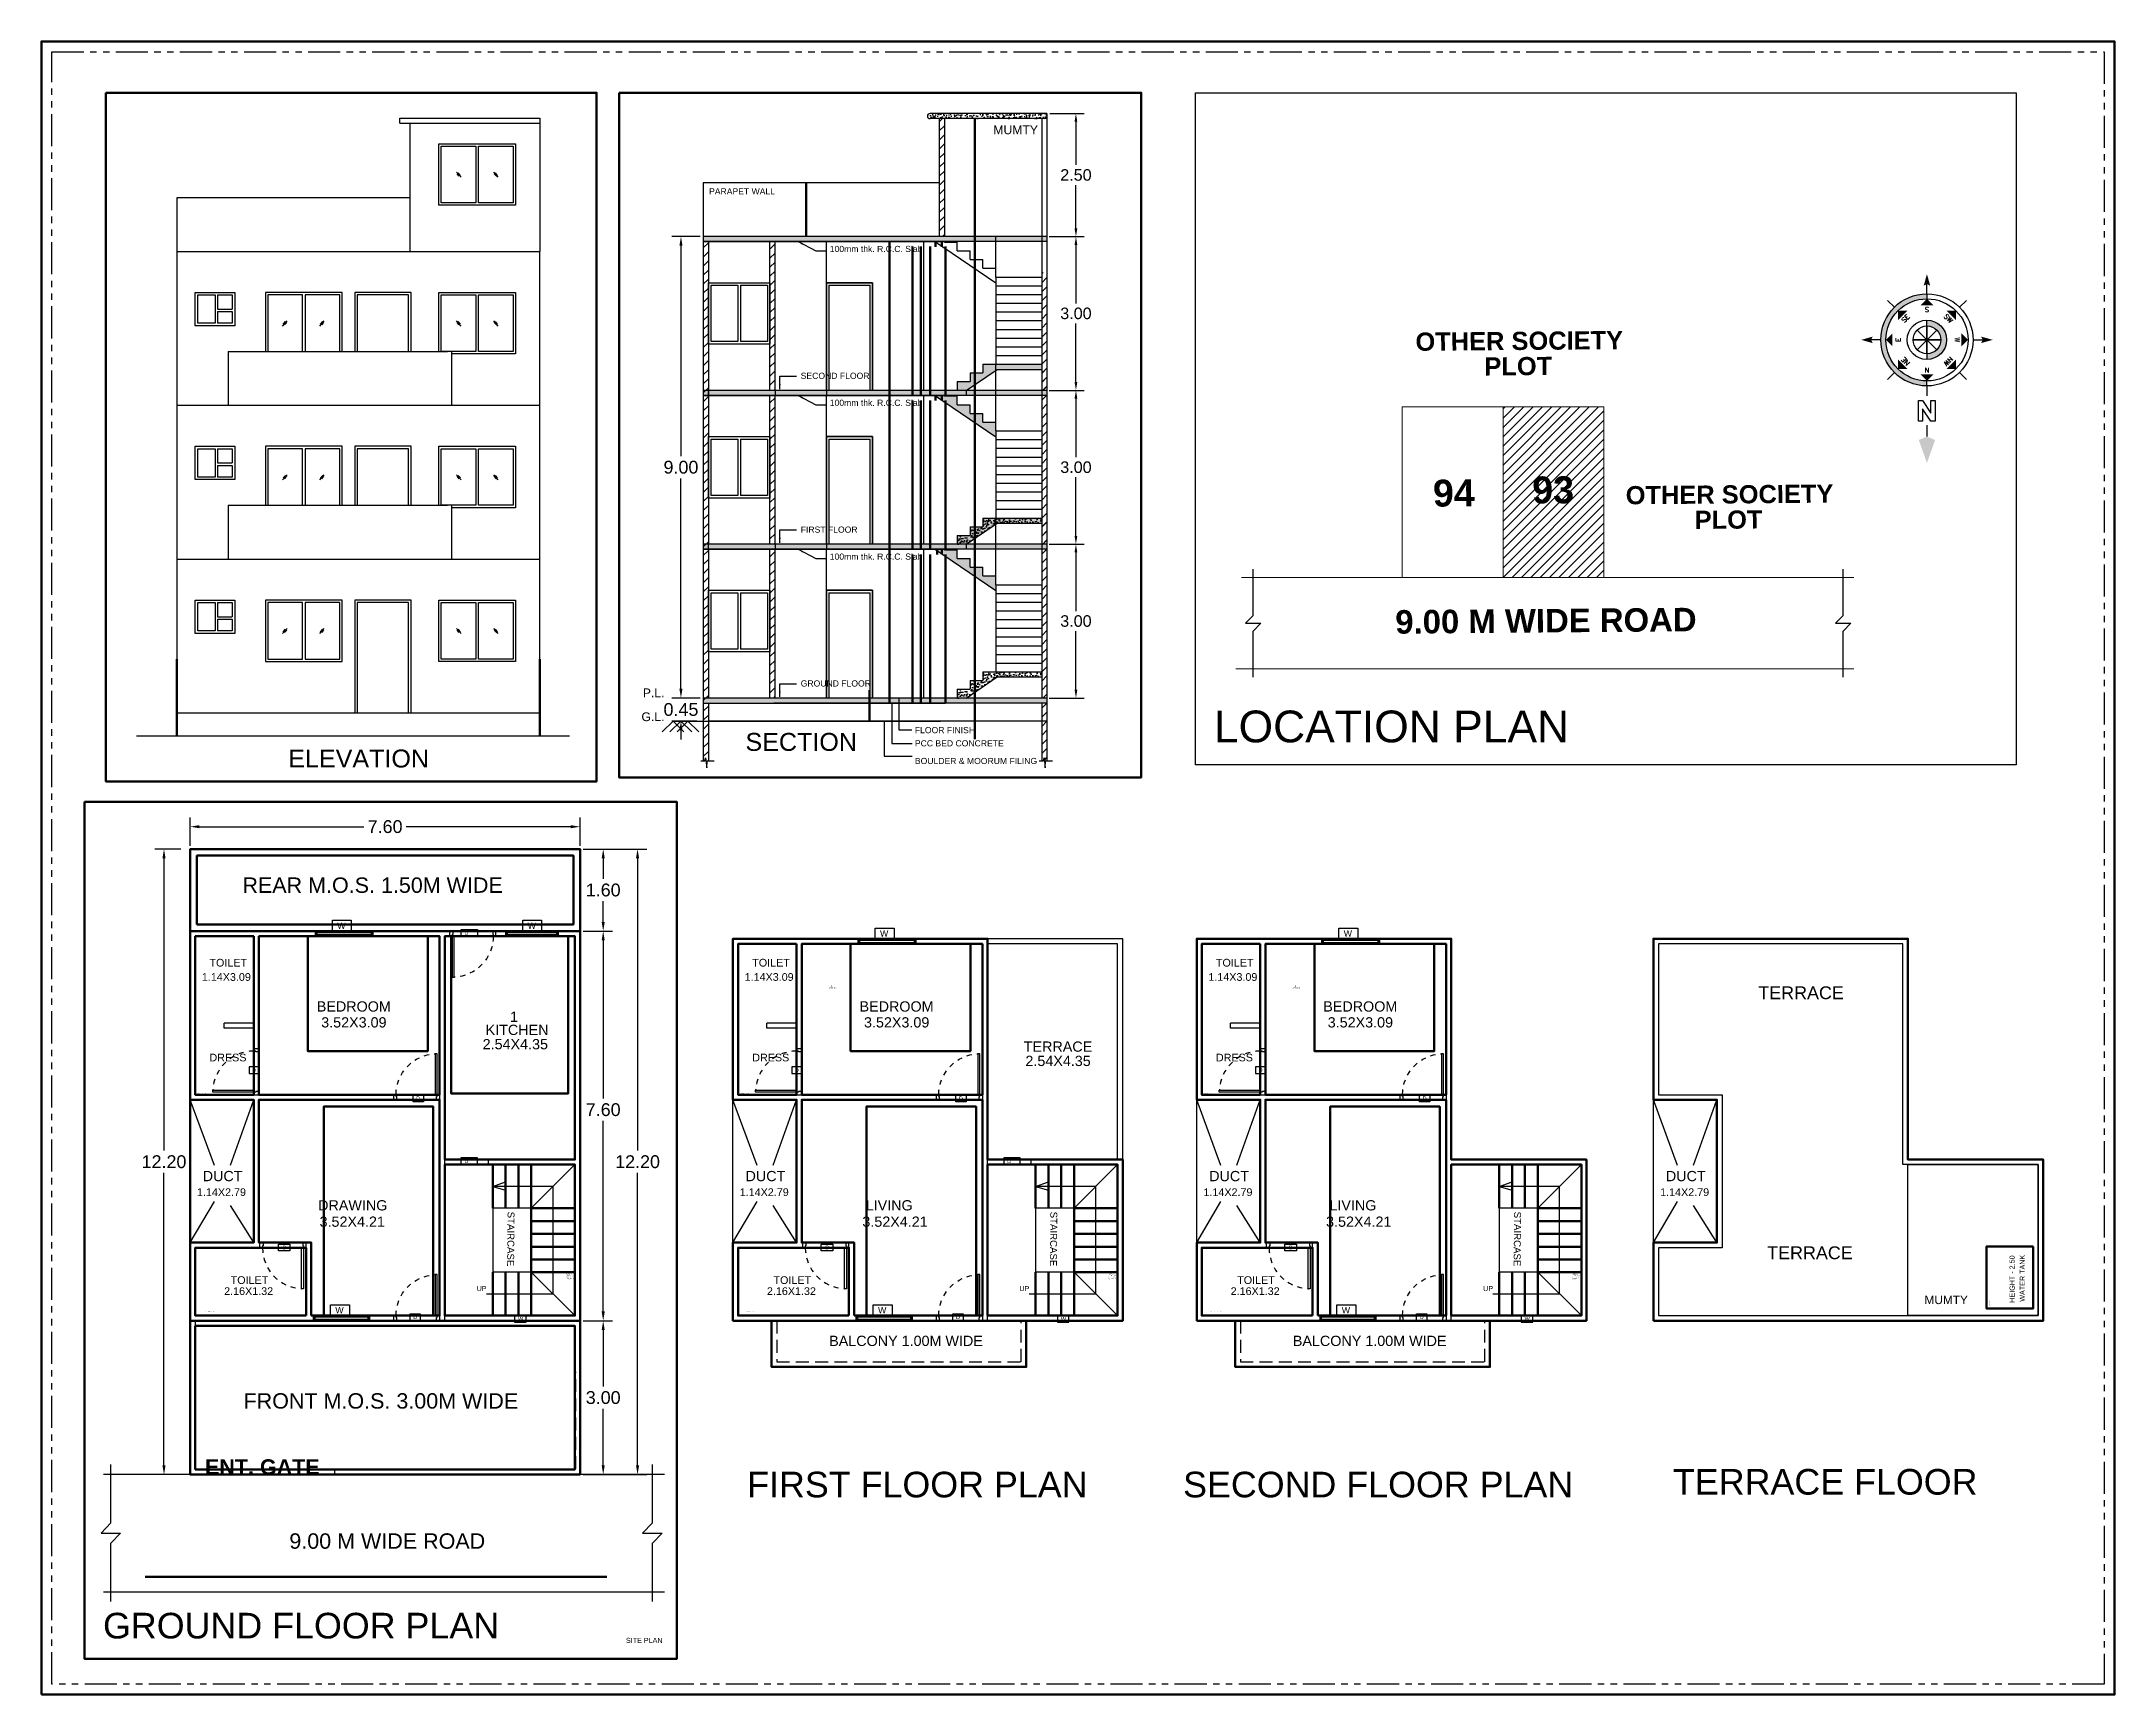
# Model space of a CAD drawing. Header units: inches. Extents: x 0 to 40.4, y 0 to 32.2.
import ezdxf
from ezdxf.enums import TextEntityAlignment as Align

# ---------------------------------------------------------------- set-up
doc = ezdxf.new("R2010")
doc.units = ezdxf.units.IN
doc.header["$MEASUREMENT"] = 0
for name, pattern in [('DASHED2', [0.375, 0.25, -0.125]), ('HIDDEN', [0.375, 0.25, -0.125]), ('PHANTOM2', [1.25, 0.625, -0.125, 0.125, -0.125, 0.125, -0.125])]:
    doc.linetypes.add(name, pattern=pattern)
doc.layers.get('DEFPOINTS').update_dxf_attribs({"lineweight": 25})
for name, color, linetype, lineweight in [('FLOOR-GROUND', 7, 'Continuous', 50), ('FLOOR-TERRACE', 7, 'Continuous', 50), ('FLOOR01', 7, 'Continuous', 50), ('FLOOR02', 7, 'Continuous', 50)]:
    doc.layers.add(name, color=color, linetype=linetype, lineweight=lineweight)
doc.styles.add('Arial-Bold', font='arialbd.ttf', dxfattribs={"height": 200})
doc.styles.add('JS - 1', font='verdana.ttf')
doc.styles.add('PreDCRFont', font='arial.ttf', dxfattribs={"height": 0.25})
doc.styles.add('romans', font='romans.shx')
doc.styles.get("Standard").update_dxf_attribs({"font": 'arial.ttf'})
doc.dimstyles.get("Standard").update_dxf_attribs({"dimtxt": 0.25, "dimasz": 0.18, "dimexe": 0.18, "dimexo": 0.0625, "dimgap": 0.09, "dimtad": 0, "dimtih": 1, "dimtoh": 1, "dimzin": 0, "dimdsep": 46, "dimtxsty": 'Standard', "dimcen": 0.09, "dimadec": 0, "dimazin": 0, "dimtfac": 1, "dimtofl": 0, "dimtmove": 0, "dimatfit": 3, "dimfxl": 1, "dimtolj": 1, "dimtzin": 0, "dimarcsym": 0})
pattern_1 = [(50, (-40.74495, -154.32627), (0.14345204, -0.01255043), [0.015, -0.165]), (355, (-40.74495, -154.32627), (-0.02775027, 0.15043843), [0.012, -0.132]), (100.4514, (-40.733, -154.32731), (0.11570188, 0.13788791), [0.01274804, -0.14022842]), (46.1842, (-40.74495, -154.28627), (0.21344821, -0.0331038), [0.0225, -0.2475]), (96.6356, (-40.72716, -154.28903), (0.18693254, 0.19482357), [0.01912206, -0.2103426]), (351.1842, (-40.74495, -154.28627), (0.1869324, 0.19482372), [0.018, -0.198]), (21, (-40.72495, -154.29627), (0.11938141, -0.08052378), [0.015, -0.165]), (326, (-40.72495, -154.29627), (0.04866307, 0.14503001), [0.012, -0.132]), (71.4514, (-40.715, -154.30298), (0.16804453, 0.0645061), [0.01274804, -0.14022842]), (37.5, (-40.74495, -154.326267), (0.002431971, 0.066578771), [0, -0.1304, 0, -0.134, 0, -0.1325]), (7.5, (-40.74495, -154.32627), (0.052613907, 0.078882342), [0, -0.0764, 0, -0.1274, 0, -0.0505]), (327.5, (-40.78955, -154.326267), (0.106764487, -0.004510974), [0, -0.05, 0, -0.156, 0, -0.207]), (317.5, (-40.80955, -154.32627), (0.116637234, 0.020020996), [0, -0.065, 0, -0.1036, 0, -0.147])]
pattern_2 = [(45, (-40.74495, -154.32627), (-0.08838835, 0.08838835), [])]
pattern_3 = [(50, (-40.74495, -151.32627), (0.14345204, -0.01255043), [0.015, -0.165]), (355, (-40.74495, -151.32627), (-0.02775027, 0.15043843), [0.012, -0.132]), (100.4514, (-40.733, -151.32731), (0.11570188, 0.13788791), [0.01274804, -0.14022842]), (46.1842, (-40.74495, -151.28627), (0.21344821, -0.0331038), [0.0225, -0.2475]), (96.6356, (-40.72716, -151.28903), (0.18693254, 0.19482357), [0.01912206, -0.2103426]), (351.1842, (-40.74495, -151.28627), (0.1869324, 0.19482372), [0.018, -0.198]), (21, (-40.72495, -151.29627), (0.11938141, -0.08052378), [0.015, -0.165]), (326, (-40.72495, -151.29627), (0.04866307, 0.14503001), [0.012, -0.132]), (71.4514, (-40.715, -151.30298), (0.16804453, 0.0645061), [0.01274804, -0.14022842]), (37.5, (-40.74495, -151.326267), (0.002431971, 0.066578771), [0, -0.1304, 0, -0.134, 0, -0.1325]), (7.5, (-40.74495, -151.32627), (0.052613907, 0.078882342), [0, -0.0764, 0, -0.1274, 0, -0.0505]), (327.5, (-40.78955, -151.326267), (0.106764487, -0.004510974), [0, -0.05, 0, -0.156, 0, -0.207]), (317.5, (-40.80955, -151.32627), (0.116637234, 0.020020996), [0, -0.065, 0, -0.1036, 0, -0.147])]
pattern_4 = [(45, (-40.74495, -151.32627), (-0.08838835, 0.08838835), [])]

msp = doc.modelspace()

# ---------------------------------------------------------------- texts
for s, height, p in [('MUMTY', 0.17, (18.558, 30.432)), ('LOCATION PLAN', 0.61957, (22.859, 18.571))]:
    msp.add_text(s, height=height).set_placement(p)
at = {"width": 1}
for s, height, p in [('PARAPET WALL', 0.12, (13.016, 29.257)), ('100mm thk. R.C.C. Slab', 0.12, (15.37, 28.134)), ('SECOND FLOOR', 0.12, (14.803, 25.66)), ('100mm thk. R.C.C. Slab', 0.12, (15.37, 25.134)), ('FIRST FLOOR', 0.12, (14.803, 22.66)), ('100mm thk. R.C.C. Slab', 0.12, (15.37, 22.134)), ('P.L.', 0.17, (11.725, 19.452)), ('GROUND FLOOR', 0.12, (14.803, 19.66)), ('G.L.', 0.17, (11.698, 18.985)), ('FLOOR FINISH', 0.12, (17.028, 18.75)), ('PCC BED CONCRETE', 0.12, (17.029, 18.492)), ('BOULDER & MOORUM FILING', 0.12, (17.029, 18.148))]:
    msp.add_text(s, height=height, dxfattribs=at).set_placement(p)
at = {"style": 'Arial-Bold'}
for s, height, p in [('OTHER SOCIETY', 0.35485, (26.79, 26.207)), (' PLOT', 0.3548, (27.996, 25.724)), ('94', 0.5243, (27.132, 23.168)), ('93', 0.5243, (29.067, 23.23)), ('OTHER SOCIETY', 0.35485, (30.889, 23.213)), (' PLOT', 0.3548, (32.096, 22.731)), ('9.00 M WIDE ROAD', 0.45874, (26.397, 20.69))]:
    msp.add_text(s, height=height, rotation=0.4736, dxfattribs=at).set_placement(p)
for s, height, style, p in [('REAR M.O.S. 1.50M WIDE', 0.3, 'PreDCRFont', (3.918, 15.636)), ('FRONT M.O.S. 3.00M WIDE', 0.3, 'PreDCRFont', (3.94, 5.577)), ('ENT. GATE', 0.3, 'Arial-Bold', (3.189, 4.289)), ('9.00 M WIDE ROAD', 0.3, 'PreDCRFont', (4.833, 2.844)), ('GROUND FLOOR PLAN', 0.5, 'PreDCRFont', (1.2, 1.094))]:
    msp.add_text(s, height=height, dxfattribs=dict(style=style)).set_placement(p)
at = {"color": 0}
for s, height, p in [('W', 0.123, (5.767, 14.933)), ('W', 0.123, (9.478, 14.933)), ('D', 0.075, (8.248, 14.817)), ('W', 0.123, (16.349, 14.783)), ('W', 0.123, (25.39, 14.783)), ('TOILET', 0.15, (3.275, 14.198)), ('TOILET', 0.15, (13.858, 14.198)), ('TOILET', 0.15, (22.898, 14.198)), ('1.14X3.09', 0.15, (3.127, 13.92)), ('1.14X3.09', 0.15, (13.71, 13.92)), ('1.14X3.09', 0.15, (22.751, 13.92)), ('BEDROOM', 0.2, (5.368, 13.32)), ('BEDROOM', 0.2, (15.95, 13.32)), ('BEDROOM', 0.2, (24.991, 13.32)), ('3.52X3.09', 0.2, (5.454, 13.01)), ('3.52X3.09', 0.2, (16.037, 13.01)), ('3.52X3.09', 0.2, (25.078, 13.01)), ('2.54X4.35', 0.2, (8.602, 12.585)), ('TERRACE', 0.2, (19.152, 12.537)), ('DRESS', 0.15, (3.275, 12.349)), ('D', 0.075, (4.107, 12.142)), ('DRESS', 0.15, (13.858, 12.349)), ('D', 0.075, (14.69, 12.142)), ('2.54X4.35', 0.2, (19.184, 12.258)), ('DRESS', 0.15, (22.898, 12.349)), ('D', 0.075, (23.731, 12.142)), ('D', 0.075, (7.306, 11.59)), ('D', 0.075, (17.888, 11.59)), ('D', 0.075, (26.929, 11.59)), ('DUCT', 0.2, (3.144, 10.012)), ('D', 0.075, (8.246, 10.364)), ('DUCT', 0.2, (13.727, 10.012)), ('D', 0.075, (18.829, 10.364)), ('DUCT', 0.2, (22.767, 10.012)), ('DUCT', 0.2, (31.671, 10.012)), ('1.14X2.79', 0.15, (3.032, 9.723)), ('1.14X2.79', 0.15, (13.614, 9.723)), ('1.14X2.79', 0.15, (22.655, 9.723)), ('1.14X2.79', 0.15, (31.559, 9.723)), ('DRAWING', 0.2, (5.394, 9.442)), ('3.52X4.21', 0.2, (5.422, 9.123)), ('3.52X4.21', 0.2, (16.005, 9.123)), ('LIVING', 0.2, (16.07, 9.442)), ('3.52X4.21', 0.2, (25.046, 9.123)), ('LIVING', 0.2, (25.111, 9.442)), ('D', 0.075, (4.698, 8.681)), ('D', 0.075, (15.281, 8.681)), ('D', 0.075, (24.322, 8.681)), ('TOILET', 0.15, (3.689, 8.008)), ('TOILET', 0.15, (14.272, 8.008)), ('TOILET', 0.15, (23.313, 8.008)), ('2.16X1.32', 0.15, (3.562, 7.793)), ('UP', 0.1, (8.483, 7.869)), ('2.16X1.32', 0.15, (14.144, 7.793)), ('UP', 0.1, (19.066, 7.869)), ('2.16X1.32', 0.15, (23.185, 7.793)), ('UP', 0.1, (28.107, 7.869)), ('W', 0.123, (5.729, 7.435)), ('D', 0.075, (7.249, 7.323)), ('W', 0.075, (9.293, 7.29)), ('W', 0.123, (16.311, 7.435)), ('D', 0.075, (17.831, 7.323)), ('W', 0.075, (19.876, 7.29)), ('W', 0.123, (25.352, 7.435)), ('D', 0.075, (26.872, 7.323)), ('W', 0.075, (28.917, 7.29)), ('BALCONY 1.00M WIDE', 0.2, (15.358, 6.798)), ('BALCONY 1.00M WIDE', 0.2, (24.398, 6.798))]:
    msp.add_text(s, height=height, dxfattribs=at).set_placement(p)
at = {"lineweight": -3}
for p in [(34.355, 13.687), (34.528, 8.616)]:
    msp.add_text('TERRACE ', height=0.25, dxfattribs=at).set_placement(p, align=Align.MIDDLE_CENTER)
for p in [(9.151, 8.885), (19.734, 8.885), (28.775, 8.885)]:
    msp.add_text('STAIRCASE', height=0.1346, rotation=269.5412, dxfattribs=at).set_placement(p, align=Align.MIDDLE_CENTER)
at = {"color": 4, "lineweight": 30, "style": 'PreDCRFont'}
msp.add_text('HEIGHT - 2.50', height=0.1, rotation=90, dxfattribs=at).set_placement((38.471, 7.641))
msp.add_text('MUMTY', height=0.1651).set_placement((37.136, 7.698), align=Align.MIDDLE_CENTER)
at = {"lineweight": 30, "style": 'PreDCRFont'}
for s, p in [('FIRST FLOOR PLAN ', (13.759, 3.846)), ('SECOND FLOOR PLAN ', (22.258, 3.846)), ('TERRACE FLOOR', (31.809, 3.899))]:
    msp.add_text(s, height=0.5, dxfattribs=at).set_placement(p)
at = {"layer": 'FLOOR-GROUND', "color": 141}
for s, p in [('SECTION', (13.726, 18.405)), ('ELEVATION', (4.812, 18.081))]:
    msp.add_text(s, height=0.35, dxfattribs=at).set_placement(p)
at = {"layer": 'FLOOR-GROUND', "color": 230}
for s, p in [('KITCHEN', (8.66, 12.864)), ('1', (9.136, 13.12))]:
    msp.add_text(s, height=0.2, dxfattribs=at).set_placement(p)
at = {"layer": 'FLOOR-GROUND', "color": 81, "style": 'PreDCRFont'}
for p in [(3.024, 11.725), (3.155, 7.46)]:
    msp.add_text('COMBINED BATHROOM AND WC ', height=0.01, dxfattribs=at).set_placement(p)
at = {"layer": 'FLOOR-GROUND', "color": 115, "style": 'JS - 1'}
for s, height, p in [('STAIR-1', 0.0147, (10.223, 8.085)), ('TREAD - 0.25', 0.01573, (10.225, 8.161)), ('RISER - 0.17', 0.01573, (10.224, 8.136)), ('HANDRAIL - 1', 0.01573, (10.225, 8.11)), ('WIDTH - 1', 0.0157, (10.227, 8.191))]:
    msp.add_text(s, height=height, dxfattribs=at).set_placement(p)
at = {"layer": 'FLOOR-GROUND', "color": 141, "style": 'PreDCRFont'}
msp.add_text('SITE PLAN', height=0.1, dxfattribs=at).set_placement((11.395, 1.006))
at = {"layer": 'FLOOR-TERRACE', "color": 4, "style": 'PreDCRFont'}
for s, height, p in [('WATER TANK', 0.1, (38.669, 7.662)), ('HEIGHT - 19.50', 0.01, (37.99, 7.583))]:
    msp.add_text(s, height=height, rotation=90, dxfattribs=at).set_placement(p)
at = {"layer": 'FLOOR01', "color": 230}
for s, p in [('KITCHEN', (15.342, 13.766)), ('1', (15.398, 13.808))]:
    msp.add_text(s, height=0.0259, dxfattribs=at).set_placement(p)
at = {"layer": 'FLOOR01', "color": 81, "style": 'PreDCRFont'}
for p in [(13.607, 11.725), (13.738, 7.46)]:
    msp.add_text('COMBINED BATHROOM AND WC ', height=0.01, dxfattribs=at).set_placement(p)
at = {"layer": 'FLOOR01', "color": 115, "style": 'JS - 1'}
for s, height, p in [('STAIR-1', 0.0147, (20.805, 8.085)), ('TREAD - 0.25', 0.01573, (20.808, 8.161)), ('RISER - 0.17', 0.01573, (20.807, 8.136)), ('HANDRAIL - 1', 0.01573, (20.807, 8.11)), ('WIDTH - 1', 0.0157, (20.81, 8.191))]:
    msp.add_text(s, height=height, dxfattribs=at).set_placement(p)
at = {"layer": 'FLOOR02', "color": 230}
for s, p in [('KITCHEN', (24.383, 13.766)), ('1', (24.438, 13.808))]:
    msp.add_text(s, height=0.0259, dxfattribs=at).set_placement(p)
at = {"layer": 'FLOOR02', "color": 81, "style": 'PreDCRFont'}
for p in [(22.648, 11.725), (22.779, 7.46)]:
    msp.add_text('COMBINED BATHROOM AND WC ', height=0.01, dxfattribs=at).set_placement(p)
at = {"layer": 'FLOOR02', "color": 115, "style": 'JS - 1'}
for s, height, p in [('TREAD - 0.25', 0.01573, (29.848, 8.161)), ('STAIR-1', 0.0147, (29.846, 8.085)), ('RISER - 0.17', 0.01573, (29.847, 8.136)), ('HANDRAIL - 1', 0.01573, (29.848, 8.11)), ('WIDTH - 1', 0.0157, (29.851, 8.191))]:
    msp.add_text(s, height=height, dxfattribs=at).set_placement(p)

# ---------------------------------------------------------------- blocks, each defined once
blk = doc.blocks.new('D-36s')
for points in [[(-34, 4), (-34, 36), (-32.5, 36), (-32.5, 4)], [(-33.5, 2.5), (-34, 2.5), (-34, 4), (-36, 4), (-36, 0), (-33.5, 0)], [(-2.5, 2.5), (-2, 2.5), (-2, 4), (0, 4), (0, 0), (-2.5, 0)]]:
    blk.add_lwpolyline(points, close=True)
at = {"linetype": 'HIDDEN'}
blk.add_arc((-34, 4), 32, 0, 87.3133, dxfattribs=at)
blk = doc.blocks.new('*D2')
at = {"color": 0, "lineweight": -2, "transparency": 16777216}
for p, q in [((2.716, 16.491), (2.209, 16.491)), ((2.389, 16.311), (2.389, 10.609)), ((2.389, 4.471), (2.389, 10.174)), ((2.716, 4.291), (2.209, 4.291))]:
    blk.add_line(p, q, dxfattribs=at)
at = {"color": 0, "transparency": 16777216}
for points in [[(2.359, 16.311), (2.419, 16.311), (2.389, 16.491)], [(2.359, 4.471), (2.419, 4.471), (2.389, 4.291)]]:
    blk.add_solid(points, dxfattribs=at)
at = {"layer": 'DEFPOINTS', "color": 0, "transparency": 16777216}
for p in [(2.389, 16.491), (2.778, 16.491), (2.778, 4.291)]:
    blk.add_point(p, dxfattribs=at)
at = {"color": 0, "transparency": 16777216, "insert": (2.389, 10.391), "char_height": 0.25, "attachment_point": 5}
blk.add_mtext('\\A1;12.20', dxfattribs=at)
blk = doc.blocks.new('*D3')
at = {"color": 0, "lineweight": -2, "transparency": 16777216}
for p, q in [((10.562, 16.491), (11.132, 16.491)), ((10.952, 16.311), (10.952, 15.908)), ((10.952, 15.069), (10.952, 15.473)), ((10.562, 14.889), (11.132, 14.889))]:
    blk.add_line(p, q, dxfattribs=at)
at = {"color": 0, "transparency": 16777216}
for points in [[(10.922, 16.311), (10.982, 16.311), (10.952, 16.491)], [(10.922, 15.069), (10.982, 15.069), (10.952, 14.889)]]:
    blk.add_solid(points, dxfattribs=at)
at = {"layer": 'DEFPOINTS', "color": 0, "transparency": 16777216}
for p in [(10.5, 16.491), (10.5, 14.889), (10.952, 14.889)]:
    blk.add_point(p, dxfattribs=at)
at = {"color": 0, "transparency": 16777216, "insert": (10.952, 15.69), "char_height": 0.25, "attachment_point": 5}
blk.add_mtext('\\A1;1.60', dxfattribs=at)
blk = doc.blocks.new('*D4')
at = {"color": 0, "lineweight": -2, "transparency": 16777216}
for p, q in [((10.562, 14.889), (11.132, 14.889)), ((10.952, 14.709), (10.952, 11.624)), ((10.952, 7.471), (10.952, 11.189)), ((10.562, 7.291), (11.132, 7.291))]:
    blk.add_line(p, q, dxfattribs=at)
at = {"color": 0, "transparency": 16777216}
for points in [[(10.922, 14.709), (10.982, 14.709), (10.952, 14.889)], [(10.922, 7.471), (10.982, 7.471), (10.952, 7.291)]]:
    blk.add_solid(points, dxfattribs=at)
at = {"layer": 'DEFPOINTS', "color": 0, "transparency": 16777216}
for p in [(10.5, 14.889), (10.5, 7.291), (10.952, 7.291)]:
    blk.add_point(p, dxfattribs=at)
at = {"color": 0, "transparency": 16777216, "insert": (10.952, 11.406), "char_height": 0.25, "attachment_point": 5}
blk.add_mtext('\\A1;7.60', dxfattribs=at)
blk = doc.blocks.new('*D5')
at = {"color": 0, "lineweight": -2, "transparency": 16777216}
for p, q in [((10.562, 7.291), (11.132, 7.291)), ((10.952, 7.111), (10.952, 6.009)), ((10.952, 4.471), (10.952, 5.574)), ((10.562, 4.291), (11.132, 4.291))]:
    blk.add_line(p, q, dxfattribs=at)
at = {"color": 0, "transparency": 16777216}
for points in [[(10.922, 7.111), (10.982, 7.111), (10.952, 7.291)], [(10.922, 4.471), (10.982, 4.471), (10.952, 4.291)]]:
    blk.add_solid(points, dxfattribs=at)
at = {"layer": 'DEFPOINTS', "color": 0, "transparency": 16777216}
for p in [(10.5, 7.291), (10.952, 7.291), (10.5, 4.291)]:
    blk.add_point(p, dxfattribs=at)
at = {"color": 0, "transparency": 16777216, "insert": (10.952, 5.791), "char_height": 0.25, "attachment_point": 5}
blk.add_mtext('\\A1;3.00', dxfattribs=at)
blk = doc.blocks.new('*D7')
at = {"color": 0, "lineweight": -2, "transparency": 16777216}
for p, q in [((19.648, 22.436), (20.331, 22.436)), ((20.169, 22.274), (20.169, 21.132)), ((20.169, 19.598), (20.169, 20.74)), ((19.648, 19.436), (20.331, 19.436))]:
    blk.add_line(p, q, dxfattribs=at)
at = {"color": 0, "transparency": 16777216}
for points in [[(20.142, 22.274), (20.196, 22.274), (20.169, 22.436)], [(20.142, 19.598), (20.196, 19.598), (20.169, 19.436)]]:
    blk.add_solid(points, dxfattribs=at)
at = {"layer": 'DEFPOINTS', "color": 0, "transparency": 16777216}
for p in [(19.592, 22.436), (20.169, 22.436), (19.592, 19.436)]:
    blk.add_point(p, dxfattribs=at)
at = {"color": 0, "transparency": 16777216, "insert": (20.169, 20.936), "char_height": 0.225, "attachment_point": 5}
blk.add_mtext('\\A1;3.00', dxfattribs=at)
blk = doc.blocks.new('*D8')
at = {"color": 0, "lineweight": -2, "transparency": 16777216}
for p, q in [((19.661, 30.836), (20.331, 30.836)), ((20.169, 30.674), (20.169, 29.832)), ((20.169, 28.598), (20.169, 29.44)), ((19.661, 28.436), (20.331, 28.436))]:
    blk.add_line(p, q, dxfattribs=at)
at = {"color": 0, "transparency": 16777216}
for points in [[(20.142, 30.674), (20.196, 30.674), (20.169, 30.836)], [(20.142, 28.598), (20.196, 28.598), (20.169, 28.436)]]:
    blk.add_solid(points, dxfattribs=at)
at = {"layer": 'DEFPOINTS', "color": 0, "transparency": 16777216}
for p in [(19.604, 30.836), (20.169, 30.836), (19.604, 28.436)]:
    blk.add_point(p, dxfattribs=at)
at = {"color": 0, "transparency": 16777216, "insert": (20.169, 29.636), "char_height": 0.225, "attachment_point": 5}
blk.add_mtext('\\A1;2.50', dxfattribs=at)
blk = doc.blocks.new('*D9')
at = {"color": 0, "lineweight": -2, "transparency": 16777216}
for p, q in [((12.842, 28.436), (12.288, 28.436)), ((12.468, 28.256), (12.468, 24.154)), ((12.468, 19.616), (12.468, 23.718)), ((12.842, 19.436), (12.288, 19.436))]:
    blk.add_line(p, q, dxfattribs=at)
at = {"color": 0, "transparency": 16777216}
for points in [[(12.438, 28.256), (12.498, 28.256), (12.468, 28.436)], [(12.438, 19.616), (12.498, 19.616), (12.468, 19.436)]]:
    blk.add_solid(points, dxfattribs=at)
at = {"layer": 'DEFPOINTS', "color": 0, "transparency": 16777216}
for p in [(12.468, 28.436), (12.904, 28.436), (12.904, 19.436)]:
    blk.add_point(p, dxfattribs=at)
at = {"color": 0, "transparency": 16777216, "insert": (12.468, 23.936), "char_height": 0.25, "attachment_point": 5}
blk.add_mtext('\\A1;9.00', dxfattribs=at)
blk = doc.blocks.new('*D10')
at = {"color": 0, "lineweight": -2, "transparency": 16777216}
for p, q in [((12.779, 19.436), (12.288, 19.436)), ((12.468, 19.616), (12.468, 19.796)), ((12.779, 18.986), (12.288, 18.986)), ((12.468, 18.806), (12.468, 18.626))]:
    blk.add_line(p, q, dxfattribs=at)
at = {"color": 0, "transparency": 16777216}
for points in [[(12.438, 19.616), (12.498, 19.616), (12.468, 19.436)], [(12.438, 18.806), (12.498, 18.806), (12.468, 18.986)]]:
    blk.add_solid(points, dxfattribs=at)
at = {"layer": 'DEFPOINTS', "color": 0, "transparency": 16777216}
for p in [(12.842, 19.436), (12.468, 18.986), (12.842, 18.986)]:
    blk.add_point(p, dxfattribs=at)
at = {"color": 0, "transparency": 16777216, "insert": (12.468, 19.211), "char_height": 0.25, "attachment_point": 5}
blk.add_mtext('\\A1;0.45', dxfattribs=at)
blk = doc.blocks.new('*D6')
at = {"color": 0, "lineweight": -2, "transparency": 16777216}
for p, q in [((19.648, 25.436), (20.331, 25.436)), ((20.169, 25.274), (20.169, 24.132)), ((20.169, 22.598), (20.169, 23.74)), ((19.648, 22.436), (20.331, 22.436))]:
    blk.add_line(p, q, dxfattribs=at)
at = {"color": 0, "transparency": 16777216}
for points in [[(20.142, 25.274), (20.196, 25.274), (20.169, 25.436)], [(20.142, 22.598), (20.196, 22.598), (20.169, 22.436)]]:
    blk.add_solid(points, dxfattribs=at)
at = {"layer": 'DEFPOINTS', "color": 0, "transparency": 16777216}
for p in [(19.592, 25.436), (20.169, 25.436), (19.592, 22.436)]:
    blk.add_point(p, dxfattribs=at)
at = {"color": 0, "transparency": 16777216, "insert": (20.169, 23.936), "char_height": 0.225, "attachment_point": 5}
blk.add_mtext('\\A1;3.00', dxfattribs=at)
blk = doc.blocks.new('Anno_North_J_Metric')
h = blk.add_hatch(color=0)
h.paths.add_polyline_path([(-4.17, 0), (-4.68, 0, 1), (4.68, 0), (4.17, 0, -1)])
h.paths.add_polyline_path([(1.41, 0), (2, 0, 1), (-2, 0), (-1.41, 0, -1)])
at = {"color": 0}
for p, q in [((0, 4.68), (0, 5.67)), ((-3.31, 3.31), (-4.01, 4.01)), ((3.31, 3.31), (4.01, 4.01)), ((-4.68, 0), (-5.67, 0)), ((-4.68, 0), (-4.17, 0)), ((-1.41, 0), (-2, 0)), ((1.41, 0), (-1.41, 0)), ((-1.41, 0), (1.41, 0)), ((1, 1), (-1, -1)), ((1, -1), (-1, 1)), ((-1, -1), (1, 1)), ((-1, 1), (1, -1)), ((0, -1.41), (0, 1.41)), ((0, 1.41), (0, -1.41)), ((1.41, 0), (2, 0)), ((4.68, 0), (4.17, 0)), ((4.68, 0), (5.67, 0)), ((8.67, 0), (9.83, 0)), ((-3.31, -3.31), (-4.01, -4.01)), ((3.31, -3.31), (4.01, -4.01)), ((0, -4.68), (0, -5.67))]:
    blk.add_line(p, q, dxfattribs=at)
at = {"color": 0, "linetype": 'ByBlock'}
for p, q in [((6.17, 0.82), (8.27, 0.82)), ((6.17, 0.4), (6.17, 0.82)), ((6.17, -0.44), (7.43, 0.4)), ((7.43, 0.4), (6.17, 0.4)), ((8.27, 0.4), (7.01, -0.44)), ((8.27, 0.82), (8.27, 0.4)), ((6.17, -0.86), (6.17, -0.44)), ((8.27, -0.86), (6.17, -0.86)), ((7.01, -0.44), (8.27, -0.44)), ((8.27, -0.44), (8.27, -0.86))]:
    blk.add_line(p, q, dxfattribs=at)
at = {"color": 0}
for radius in [4.68, 4.17, 2, 1.41]:
    blk.add_circle((0, 0), radius, dxfattribs=at)
for points in [[(-0.33, 5.5), (0, 5.67), (0, 6.67)], [(0, 6.67), (0.33, 5.5), (0, 5.67)], [(-2.95, 2.95), (-2, 2.95), (-2.95, 2)], [(0, 4.17), (0.67, 3.5), (-0.67, 3.5)], [(2.95, 2.95), (2.95, 2), (2, 2.95)], [(-6.67, 0), (-5.5, 0.33), (-5.67, 0)], [(-5.5, -0.33), (-5.67, 0), (-6.67, 0)], [(-4.17, 0), (-3.5, 0.67), (-3.5, -0.67)], [(4.17, 0), (3.5, -0.67), (3.5, 0.67)], [(12.5, 0), (10.17, 0.83), (9.83, 0)], [(9.83, 0), (10.17, -0.83), (12.5, 0)], [(-2.95, -2.95), (-2.95, -2), (-2, -2.95)], [(2.95, -2.95), (2, -2.95), (2.95, -2)], [(0, -4.17), (-0.67, -3.5), (0.67, -3.5)], [(0, -6.67), (-0.33, -5.5), (0, -5.67)], [(0.33, -5.5), (0, -5.67), (0, -6.67)]]:
    blk.add_solid(points, dxfattribs=at)
at = {"color": 0, "style": 'romans'}
for s, rotation, p in [('SW', 45, (-2, 2)), ('NW', 315, (2, 2)), ('S', 270, (-3.33, 0)), ('N', 270, (2.83, 0)), ('SE', 135, (-2, -2)), ('NE', 225, (2, -2)), ('E', 180, (0, -2.67))]:
    blk.add_text(s, height=0.5, rotation=rotation, dxfattribs=at).set_placement(p, align=Align.CENTER)
blk.add_text('W', height=0.5, dxfattribs=at).set_placement((0, 2.83), align=Align.CENTER)
blk = doc.blocks.new('*D12')
at = {"color": 0, "lineweight": -2, "transparency": 16777216}
for p, q in [((10.562, 16.491), (11.802, 16.491)), ((11.622, 16.311), (11.622, 10.609)), ((11.622, 4.471), (11.622, 10.174)), ((10.562, 4.291), (11.802, 4.291))]:
    blk.add_line(p, q, dxfattribs=at)
at = {"color": 0, "transparency": 16777216}
for points in [[(11.592, 16.311), (11.652, 16.311), (11.622, 16.491)], [(11.592, 4.471), (11.652, 4.471), (11.622, 4.291)]]:
    blk.add_solid(points, dxfattribs=at)
at = {"layer": 'DEFPOINTS', "color": 0, "transparency": 16777216}
for p in [(10.5, 16.491), (11.622, 16.491), (10.5, 4.291)]:
    blk.add_point(p, dxfattribs=at)
at = {"color": 0, "transparency": 16777216, "insert": (11.622, 10.391), "char_height": 0.25, "attachment_point": 5}
blk.add_mtext('\\A1;12.20', dxfattribs=at)
blk = doc.blocks.new('*D13')
at = {"color": 0, "lineweight": -2, "transparency": 16777216}
for p, q in [((19.648, 28.436), (20.331, 28.436)), ((20.169, 28.274), (20.169, 27.132)), ((20.169, 25.598), (20.169, 26.74)), ((19.648, 25.436), (20.331, 25.436))]:
    blk.add_line(p, q, dxfattribs=at)
at = {"color": 0, "transparency": 16777216}
for points in [[(20.142, 28.274), (20.196, 28.274), (20.169, 28.436)], [(20.142, 25.598), (20.196, 25.598), (20.169, 25.436)]]:
    blk.add_solid(points, dxfattribs=at)
at = {"layer": 'DEFPOINTS', "color": 0, "transparency": 16777216}
for p in [(19.592, 28.436), (20.169, 28.436), (19.592, 25.436)]:
    blk.add_point(p, dxfattribs=at)
at = {"color": 0, "transparency": 16777216, "insert": (20.169, 26.936), "char_height": 0.225, "attachment_point": 5}
blk.add_mtext('\\A1;3.00', dxfattribs=at)
blk = doc.blocks.new('*D14')
at = {"color": 0, "lineweight": -2, "transparency": 16777216}
for p, q in [((2.9, 16.554), (2.9, 17.106)), ((10.5, 16.554), (10.5, 17.106)), ((3.08, 16.926), (6.286, 16.926)), ((10.32, 16.926), (7.113, 16.926))]:
    blk.add_line(p, q, dxfattribs=at)
at = {"color": 0, "transparency": 16777216}
for points in [[(3.08, 16.956), (3.08, 16.896), (2.9, 16.926)], [(10.32, 16.956), (10.32, 16.896), (10.5, 16.926)]]:
    blk.add_solid(points, dxfattribs=at)
at = {"layer": 'DEFPOINTS', "color": 0, "transparency": 16777216}
for p in [(2.9, 16.926), (2.9, 16.491), (10.5, 16.491)]:
    blk.add_point(p, dxfattribs=at)
at = {"color": 0, "transparency": 16777216, "insert": (6.7, 16.926), "char_height": 0.25, "attachment_point": 5}
blk.add_mtext('\\A1;7.60', dxfattribs=at)

# ---------------------------------------------------------------- dimensions: what is measured, and where the dimension line sits
at = {"color": 7}
dim = msp.add_linear_dim(base=(20.169, 30.836), p1=(19.604, 28.436), p2=(19.604, 30.836), angle=90, text='2.50', dimstyle='Standard', override={"dimscale": 0.9}, dxfattribs=at)
dim.commit()
dim.dimension.update_dxf_attribs({"geometry": '*D8', "text_midpoint": (20.169, 29.636)})
for p1, p2, distance, picture, middle in [((12.904, 19.436), (12.904, 28.436), 0.437, '*D9', (12.468, 23.936)), ((12.842, 19.436), (12.842, 18.986), -0.374, '*D10', (12.468, 19.211)), ((2.778, 4.291), (2.778, 16.491), 0.389, '*D2', (2.389, 10.391)), ((10.5, 16.491), (10.5, 14.889), 0.452, '*D3', (10.952, 15.69)), ((10.5, 4.291), (10.5, 7.291), -0.453, '*D5', (10.952, 5.791))]:
    dim = msp.add_aligned_dim(p1=p1, p2=p2, distance=distance, dimstyle='Standard', dxfattribs=at)
    dim.commit()
    dim.dimension.update_dxf_attribs({"geometry": picture, "text_midpoint": middle})
for base, p1, p2, picture, middle in [((20.169, 28.436), (19.592, 25.436), (19.592, 28.436), '*D13', (20.169, 26.936)), ((20.169, 25.436), (19.592, 22.436), (19.592, 25.436), '*D6', (20.169, 23.936)), ((20.169, 22.436), (19.592, 19.436), (19.592, 22.436), '*D7', (20.169, 20.936))]:
    dim = msp.add_linear_dim(base=base, p1=p1, p2=p2, angle=90, dimstyle='Standard', override={"dimscale": 0.9}, dxfattribs=at)
    dim.commit()
    dim.dimension.update_dxf_attribs({"geometry": picture, "text_midpoint": middle})
dim = msp.add_linear_dim(base=(2.9, 16.926), p1=(10.5, 16.491), p2=(2.9, 16.491), dimstyle='Standard', dxfattribs=at)
dim.commit()
dim.dimension.update_dxf_attribs({"geometry": '*D14', "text_midpoint": (6.7, 16.926)})
dim = msp.add_linear_dim(base=(11.622, 16.491), p1=(10.5, 4.291), p2=(10.5, 16.491), angle=90, dimstyle='Standard', dxfattribs=at)
dim.commit()
dim.dimension.update_dxf_attribs({"geometry": '*D12', "text_midpoint": (11.622, 10.391)})
dim = msp.add_linear_dim(base=(10.952, 7.291), p1=(10.5, 14.889), p2=(10.5, 7.291), angle=270, dimstyle='Standard', dxfattribs=at)
dim.commit()
dim.dimension.update_dxf_attribs({"geometry": '*D4', "text_midpoint": (10.952, 11.406), "dimtype": 161})

# ---------------------------------------------------------------- hatches: boundary and pattern name
h = msp.add_hatch()
h.set_pattern_fill('AR-CONC', color=256, scale=0.02, style=0)
h.set_pattern_definition([(50, (-40.74495, -154.32596), (0.14345204, -0.01255043), [0.015, -0.165]), (355, (-40.74495, -154.32596), (-0.02775027, 0.15043843), [0.012, -0.132]), (100.4514, (-40.733, -154.32701), (0.11570188, 0.13788791), [0.01274804, -0.14022842]), (46.1842, (-40.74495, -154.28596), (0.21344821, -0.0331038), [0.0225, -0.2475]), (96.6356, (-40.72716, -154.28872), (0.18693254, 0.19482357), [0.01912206, -0.2103426]), (351.1842, (-40.74495, -154.28596), (0.1869324, 0.19482372), [0.018, -0.198]), (21, (-40.72495, -154.29596), (0.11938141, -0.08052378), [0.015, -0.165]), (326, (-40.72495, -154.29596), (0.04866307, 0.14503001), [0.012, -0.132]), (71.4514, (-40.715, -154.30267), (0.16804453, 0.0645061), [0.01274804, -0.14022842]), (37.5, (-40.74495, -154.32596), (0.002431971, 0.066578771), [0, -0.1304, 0, -0.134, 0, -0.1325]), (7.5, (-40.74495, -154.32596), (0.052613907, 0.078882342), [0, -0.0764, 0, -0.1274, 0, -0.0505]), (327.5, (-40.78955, -154.32596), (0.106764487, -0.004510974), [0, -0.05, 0, -0.156, 0, -0.207]), (317.5, (-40.80955, -154.32596), (0.116637234, 0.020020996), [0, -0.065, 0, -0.1036, 0, -0.147])])
h.paths.add_polyline_path([(19.604, 30.836), (17.324, 30.836, 1), (17.324, 30.736), (17.504, 30.736), (19.604, 30.736)])
h = msp.add_hatch()
h.set_pattern_fill('ANSI31', color=256, style=0)
h.set_pattern_definition([(45, (-40.7449, -154.32622), (-0.08838835, 0.08838835), [])])
h.paths.add_polyline_path([(17.604, 30.736), (17.504, 30.736), (17.504, 28.436), (17.604, 28.436)])
h = msp.add_hatch()
h.set_pattern_fill('AR-CONC', color=256, scale=0.02, style=0)
h.set_pattern_definition([(50, (-129.30503, -181.95805), (0.143452037, -0.012550427), [0.015, -0.165]), (355, (-129.30503, -181.95805), (-0.02775027, 0.15043843), [0.012, -0.132]), (100.4514, (-129.29308, -181.9591), (0.11570188, 0.13788791), [0.01274804, -0.14022842]), (46.1842, (-129.30503, -181.91805), (0.21344821, -0.0331038), [0.0225, -0.2475]), (96.6356, (-129.28725, -181.9208), (0.18693254, 0.19482357), [0.01912206, -0.2103426]), (351.1842, (-129.30503, -181.91805), (0.18693239, 0.19482372), [0.018, -0.198]), (21, (-129.28503, -181.92805), (0.11938141, -0.08052378), [0.015, -0.165]), (326, (-129.28503, -181.92805), (0.04866307, 0.14503001), [0.012, -0.132]), (71.4514, (-129.27508, -181.93476), (0.168044526, 0.0645061), [0.01274804, -0.14022842]), (37.5, (-129.305033, -181.95805), (0.002431971, 0.066578771), [0, -0.1304, 0, -0.134, 0, -0.1325]), (7.5, (-129.30503, -181.95805), (0.052613907, 0.078882342), [0, -0.0764, 0, -0.1274, 0, -0.0505]), (327.5, (-129.349633, -181.95805), (0.106764487, -0.004510974), [0, -0.05, 0, -0.156, 0, -0.207]), (317.5, (-129.36963, -181.95805), (0.116637234, 0.020020996), [0, -0.065, 0, -0.1036, 0, -0.147])])
h.paths.add_polyline_path([(17.412, 28.336), (17.412, 28.436), (12.904, 28.436), (12.904, 28.336)])
h = msp.add_hatch()
h.set_pattern_fill('AR-CONC', color=256, scale=0.02, style=0)
h.set_pattern_definition([(50, (-129.30503, -181.95805), (0.143452037, -0.012550427), [0.015, -0.165]), (355, (-129.30503, -181.95805), (-0.02775027, 0.15043843), [0.012, -0.132]), (100.4514, (-129.29308, -181.9591), (0.11570188, 0.13788791), [0.01274804, -0.14022842]), (46.1842, (-129.30503, -181.91805), (0.21344821, -0.0331038), [0.0225, -0.2475]), (96.6356, (-129.28725, -181.9208), (0.18693254, 0.19482357), [0.01912206, -0.2103426]), (351.1842, (-129.30503, -181.91805), (0.18693239, 0.19482372), [0.018, -0.198]), (21, (-129.28503, -181.92805), (0.11938141, -0.08052378), [0.015, -0.165]), (326, (-129.28503, -181.92805), (0.04866307, 0.14503001), [0.012, -0.132]), (71.4514, (-129.27508, -181.93476), (0.168044526, 0.0645061), [0.01274804, -0.14022842]), (37.5, (-129.305033, -181.95805), (0.002431971, 0.066578771), [0, -0.1304, 0, -0.134, 0, -0.1325]), (7.5, (-129.30503, -181.95805), (0.052613907, 0.078882342), [0, -0.0764, 0, -0.1274, 0, -0.0505]), (327.5, (-129.349633, -181.95805), (0.106764487, -0.004510974), [0, -0.05, 0, -0.156, 0, -0.207]), (317.5, (-129.36963, -181.95805), (0.116637234, 0.020020996), [0, -0.065, 0, -0.1036, 0, -0.147])])
h.paths.add_polyline_path([(17.412, 28.336), (17.412, 28.436), (12.904, 28.436), (12.904, 28.336)])
h = msp.add_hatch()
h.set_pattern_fill('AR-CONC', color=256, scale=0.02, style=0)
h.set_pattern_definition([(50, (-40.74495, -145.32627), (0.14345204, -0.01255043), [0.015, -0.165]), (355, (-40.74495, -145.32627), (-0.02775027, 0.15043843), [0.012, -0.132]), (100.4514, (-40.733, -145.32731), (0.11570188, 0.13788791), [0.01274804, -0.14022842]), (46.1842, (-40.74495, -145.28627), (0.21344821, -0.0331038), [0.0225, -0.2475]), (96.6356, (-40.72716, -145.28903), (0.18693254, 0.19482357), [0.01912206, -0.2103426]), (351.1842, (-40.74495, -145.28627), (0.1869324, 0.19482372), [0.018, -0.198]), (21, (-40.72495, -145.29627), (0.11938141, -0.08052378), [0.015, -0.165]), (326, (-40.72495, -145.29627), (0.04866307, 0.14503001), [0.012, -0.132]), (71.4514, (-40.715, -145.30298), (0.16804453, 0.0645061), [0.01274804, -0.14022842]), (37.5, (-40.74495, -145.326267), (0.002431971, 0.066578771), [0, -0.1304, 0, -0.134, 0, -0.1325]), (7.5, (-40.74495, -145.32627), (0.052613907, 0.078882342), [0, -0.0764, 0, -0.1274, 0, -0.0505]), (327.5, (-40.78955, -145.326267), (0.106764487, -0.004510974), [0, -0.05, 0, -0.156, 0, -0.207]), (317.5, (-40.80955, -145.32627), (0.116637234, 0.020020996), [0, -0.065, 0, -0.1036, 0, -0.147])])
h.paths.add_polyline_path([(19.604, 28.436), (12.904, 28.436), (12.904, 28.336), (19.604, 28.336)])
h = msp.add_hatch()
h.set_pattern_fill('ANSI31', color=256, style=0)
h.set_pattern_definition([(45, (-47.34495, -151.18305), (-0.08838835, 0.08838835), [])])
h.paths.add_polyline_path([(13.004, 28.336), (12.904, 28.336), (12.904, 25.479), (12.904, 25.367), (13.004, 25.368)])
h = msp.add_hatch()
h.set_pattern_fill('ANSI31', color=256, style=0)
h.set_pattern_definition([(45, (-129.30503, -178.95805), (-0.08838835, 0.08838835), [])])
h.paths.add_polyline_path([(14.304, 28.336), (14.204, 28.336), (14.204, 25.436), (14.304, 25.436)])
h = msp.add_hatch()
h.set_pattern_fill('ANSI31', color=256, style=0)
h.set_pattern_definition([(45, (-40.74495, -148.32627), (-0.08838835, 0.08838835), [])])
h.paths.add_polyline_path([(19.604, 27.736), (19.504, 27.735), (19.504, 25.436), (19.604, 25.436)])
h = msp.add_hatch()
h.set_pattern_fill('AR-CONC', color=256, scale=0.02, style=0)
h.set_pattern_definition(pattern_3)
h.paths.add_polyline_path([(14.204, 25.436), (14.204, 25.336), (17.412, 25.336), (18.604, 24.525), (18.604, 24.816), (18.354, 24.816), (18.354, 24.986), (18.104, 24.986), (18.104, 25.156), (17.854, 25.156), (17.854, 25.326), (17.604, 25.326), (17.604, 25.336), (18.032, 25.336), (18.032, 25.436), (18.635, 25.846), (19.504, 25.846), (19.504, 25.946), (18.354, 25.946), (18.354, 25.776), (18.104, 25.776), (18.104, 25.606), (17.854, 25.606), (17.854, 25.436)])
h = msp.add_hatch()
h.set_pattern_fill('AR-CONC', color=256, scale=0.02, style=0)
h.set_pattern_definition([(50, (-40.74495, -151.32627), (0.14345204, -0.01255043), [0.015, -0.165]), (355, (-40.74495, -151.32627), (-0.02775027, 0.15043843), [0.012, -0.132]), (100.4514, (-40.733, -151.32731), (0.11570188, 0.13788791), [0.01274804, -0.14022842]), (46.1842, (-40.74495, -151.28627), (0.21344821, -0.0331038), [0.0225, -0.2475]), (96.6356, (-40.72716, -151.28903), (0.18693254, 0.19482357), [0.01912206, -0.2103426]), (351.1842, (-40.74495, -151.28627), (0.1869324, 0.19482372), [0.018, -0.198]), (21, (-40.72495, -151.29627), (0.11938141, -0.08052378), [0.015, -0.165]), (326, (-40.72495, -151.29627), (0.04866307, 0.14503001), [0.012, -0.132]), (71.4514, (-40.715, -151.30298), (0.16804453, 0.0645061), [0.01274804, -0.14022842]), (37.5, (-40.74495, -151.326267), (0.002431971, 0.066578771), [0, -0.1304, 0, -0.134, 0, -0.1325]), (7.5, (-40.74495, -151.32627), (0.052613907, 0.078882342), [0, -0.0764, 0, -0.1274, 0, -0.0505]), (327.5, (-40.78955, -151.326267), (0.106764487, -0.004510974), [0, -0.05, 0, -0.156, 0, -0.207]), (317.5, (-40.80955, -151.32627), (0.116637234, 0.020020996), [0, -0.065, 0, -0.1036, 0, -0.147])])
h.paths.add_polyline_path([(14.204, 25.436), (14.204, 25.336), (17.412, 25.336), (18.604, 24.525), (18.604, 24.816), (18.354, 24.816), (18.354, 24.986), (18.104, 24.986), (18.104, 25.156), (17.854, 25.156), (17.854, 25.326), (17.604, 25.326), (17.604, 25.336), (18.032, 25.336), (18.032, 25.436), (18.635, 25.846), (19.504, 25.846), (19.504, 25.946), (18.354, 25.946), (18.354, 25.776), (18.104, 25.776), (18.104, 25.606), (17.854, 25.606), (17.854, 25.436)])
h = msp.add_hatch()
h.set_pattern_fill('ANSI31', color=256, style=0)
h.set_pattern_definition(pattern_4)
h.paths.add_polyline_path([(19.604, 25.946), (19.504, 25.946), (19.504, 25.336), (19.504, 25.223), (19.604, 25.225)])
h = msp.add_hatch()
h.set_pattern_fill('ANSI31', color=256, style=0)
h.set_pattern_definition([(45, (-40.74495, -151.32627), (-0.08838835, 0.08838835), [])])
h.paths.add_polyline_path([(19.604, 25.946), (19.504, 25.946), (19.504, 25.336), (19.504, 25.223), (19.604, 25.225)])
h = msp.add_hatch()
h.set_pattern_fill('AR-CONC', color=256, scale=0.02, style=0)
h.set_pattern_definition([(50, (-129.30503, -184.95805), (0.143452037, -0.012550427), [0.015, -0.165]), (355, (-129.30503, -184.95805), (-0.02775027, 0.15043843), [0.012, -0.132]), (100.4514, (-129.29308, -184.9591), (0.11570188, 0.13788791), [0.01274804, -0.14022842]), (46.1842, (-129.30503, -184.91805), (0.21344821, -0.0331038), [0.0225, -0.2475]), (96.6356, (-129.28725, -184.9208), (0.18693254, 0.19482357), [0.01912206, -0.2103426]), (351.1842, (-129.30503, -184.91805), (0.18693239, 0.19482372), [0.018, -0.198]), (21, (-129.28503, -184.92805), (0.11938141, -0.08052378), [0.015, -0.165]), (326, (-129.28503, -184.92805), (0.04866307, 0.14503001), [0.012, -0.132]), (71.4514, (-129.27508, -184.93476), (0.168044526, 0.0645061), [0.01274804, -0.14022842]), (37.5, (-129.305033, -184.95805), (0.002431971, 0.066578771), [0, -0.1304, 0, -0.134, 0, -0.1325]), (7.5, (-129.30503, -184.95805), (0.052613907, 0.078882342), [0, -0.0764, 0, -0.1274, 0, -0.0505]), (327.5, (-129.349633, -184.95805), (0.106764487, -0.004510974), [0, -0.05, 0, -0.156, 0, -0.207]), (317.5, (-129.36963, -184.95805), (0.116637234, 0.020020996), [0, -0.065, 0, -0.1036, 0, -0.147])])
h.paths.add_polyline_path([(17.412, 25.336), (17.412, 25.436), (12.904, 25.436), (12.904, 25.336)])
h = msp.add_hatch()
h.set_pattern_fill('AR-CONC', color=256, scale=0.02, style=0)
h.set_pattern_definition([(50, (-129.30503, -184.95805), (0.143452037, -0.012550427), [0.015, -0.165]), (355, (-129.30503, -184.95805), (-0.02775027, 0.15043843), [0.012, -0.132]), (100.4514, (-129.29308, -184.9591), (0.11570188, 0.13788791), [0.01274804, -0.14022842]), (46.1842, (-129.30503, -184.91805), (0.21344821, -0.0331038), [0.0225, -0.2475]), (96.6356, (-129.28725, -184.9208), (0.18693254, 0.19482357), [0.01912206, -0.2103426]), (351.1842, (-129.30503, -184.91805), (0.18693239, 0.19482372), [0.018, -0.198]), (21, (-129.28503, -184.92805), (0.11938141, -0.08052378), [0.015, -0.165]), (326, (-129.28503, -184.92805), (0.04866307, 0.14503001), [0.012, -0.132]), (71.4514, (-129.27508, -184.93476), (0.168044526, 0.0645061), [0.01274804, -0.14022842]), (37.5, (-129.305033, -184.95805), (0.002431971, 0.066578771), [0, -0.1304, 0, -0.134, 0, -0.1325]), (7.5, (-129.30503, -184.95805), (0.052613907, 0.078882342), [0, -0.0764, 0, -0.1274, 0, -0.0505]), (327.5, (-129.349633, -184.95805), (0.106764487, -0.004510974), [0, -0.05, 0, -0.156, 0, -0.207]), (317.5, (-129.36963, -184.95805), (0.116637234, 0.020020996), [0, -0.065, 0, -0.1036, 0, -0.147])])
h.paths.add_polyline_path([(17.412, 25.336), (17.412, 25.436), (12.904, 25.436), (12.904, 25.336)])
h = msp.add_hatch()
h.set_pattern_fill('AR-CONC', color=256, scale=0.02, style=0)
h.set_pattern_definition([(50, (-40.74495, -148.32627), (0.14345204, -0.01255043), [0.015, -0.165]), (355, (-40.74495, -148.32627), (-0.02775027, 0.15043843), [0.012, -0.132]), (100.4514, (-40.733, -148.32731), (0.11570188, 0.13788791), [0.01274804, -0.14022842]), (46.1842, (-40.74495, -148.28627), (0.21344821, -0.0331038), [0.0225, -0.2475]), (96.6356, (-40.72716, -148.28903), (0.18693254, 0.19482357), [0.01912206, -0.2103426]), (351.1842, (-40.74495, -148.28627), (0.1869324, 0.19482372), [0.018, -0.198]), (21, (-40.72495, -148.29627), (0.11938141, -0.08052378), [0.015, -0.165]), (326, (-40.72495, -148.29627), (0.04866307, 0.14503001), [0.012, -0.132]), (71.4514, (-40.715, -148.30298), (0.16804453, 0.0645061), [0.01274804, -0.14022842]), (37.5, (-40.74495, -148.326267), (0.002431971, 0.066578771), [0, -0.1304, 0, -0.134, 0, -0.1325]), (7.5, (-40.74495, -148.32627), (0.052613907, 0.078882342), [0, -0.0764, 0, -0.1274, 0, -0.0505]), (327.5, (-40.78955, -148.326267), (0.106764487, -0.004510974), [0, -0.05, 0, -0.156, 0, -0.207]), (317.5, (-40.80955, -148.32627), (0.116637234, 0.020020996), [0, -0.065, 0, -0.1036, 0, -0.147])])
h.paths.add_polyline_path([(19.604, 25.436), (12.904, 25.436), (12.904, 25.336), (19.604, 25.336)])
h = msp.add_hatch()
h.set_pattern_fill('ANSI31', color=256, style=0)
h.set_pattern_definition([(45, (-47.34495, -154.18305), (-0.08838835, 0.08838835), [])])
h.paths.add_polyline_path([(13.004, 25.336), (12.904, 25.336), (12.904, 22.479), (12.904, 22.367), (13.004, 22.368)])
h = msp.add_hatch()
h.set_pattern_fill('ANSI31', color=256, style=0)
h.set_pattern_definition([(45, (-129.30503, -181.95805), (-0.08838835, 0.08838835), [])])
h.paths.add_polyline_path([(14.304, 25.336), (14.204, 25.336), (14.204, 22.436), (14.304, 22.436)])
h = msp.add_hatch()
h.set_pattern_fill('ANSI31', color=256, style=0)
h.set_pattern_definition(pattern_4)
h.paths.add_polyline_path([(19.604, 25.225), (19.504, 25.223), (19.504, 22.436), (19.604, 22.436)])
h = msp.add_hatch()
h.set_pattern_fill('ANSI31', color=256, scale=1.032609)
h.set_pattern_definition([(45, (-1.18669, -3.14835), (-0.09127064, 0.09127064), [])])
h.paths.add_polyline_path([(30.464, 21.784), (30.464, 25.113), (28.497, 25.113), (28.497, 21.784)])
h.paths.add_polyline_path([(28.729, 23.086), (30.219, 23.098), (30.212, 23.902), (28.723, 23.889)], flags=24)
h = msp.add_hatch()
h.set_pattern_fill('AR-CONC', color=256, scale=0.02, style=0)
h.set_pattern_definition(pattern_1)
h.paths.add_polyline_path([(14.204, 22.436), (14.204, 22.336), (17.412, 22.336), (18.604, 21.525), (18.604, 21.816), (18.354, 21.816), (18.354, 21.986), (18.104, 21.986), (18.104, 22.156), (17.854, 22.156), (17.854, 22.326), (17.604, 22.326), (17.604, 22.336), (18.032, 22.336), (18.032, 22.436), (18.635, 22.846), (19.504, 22.846), (19.504, 22.946), (18.354, 22.946), (18.354, 22.776), (18.104, 22.776), (18.104, 22.606), (17.854, 22.606), (17.854, 22.436)])
h = msp.add_hatch()
h.set_pattern_fill('AR-CONC', color=256, scale=0.02, style=0)
h.set_pattern_definition(pattern_1)
h.paths.add_polyline_path([(14.204, 22.436), (14.204, 22.336), (17.412, 22.336), (18.604, 21.525), (18.604, 21.816), (18.354, 21.816), (18.354, 21.986), (18.104, 21.986), (18.104, 22.156), (17.854, 22.156), (17.854, 22.326), (17.604, 22.326), (17.604, 22.336), (18.032, 22.336), (18.032, 22.436), (18.635, 22.846), (19.504, 22.846), (19.504, 22.946), (18.354, 22.946), (18.354, 22.776), (18.104, 22.776), (18.104, 22.606), (17.854, 22.606), (17.854, 22.436)])
h = msp.add_hatch()
h.set_pattern_fill('AR-CONC', color=256, scale=0.02, style=0)
h.set_pattern_definition(pattern_3)
h.paths.add_polyline_path([(18.635, 22.846), (19.504, 22.846), (19.504, 22.946), (18.354, 22.946), (18.354, 22.776), (18.104, 22.776), (18.104, 22.606), (17.854, 22.606), (17.854, 22.436), (18.032, 22.436)])
h = msp.add_hatch()
h.set_pattern_fill('ANSI31', color=256, style=0)
h.set_pattern_definition(pattern_2)
h.paths.add_polyline_path([(19.604, 22.946), (19.504, 22.946), (19.504, 22.336), (19.504, 22.223), (19.604, 22.225)])
h = msp.add_hatch()
h.set_pattern_fill('AR-CONC', color=256, scale=0.02, style=0)
h.set_pattern_definition([(50, (-129.30503, -187.95805), (0.143452037, -0.012550427), [0.015, -0.165]), (355, (-129.30503, -187.95805), (-0.02775027, 0.15043843), [0.012, -0.132]), (100.4514, (-129.29308, -187.9591), (0.11570188, 0.13788791), [0.01274804, -0.14022842]), (46.1842, (-129.30503, -187.91805), (0.21344821, -0.0331038), [0.0225, -0.2475]), (96.6356, (-129.28725, -187.9208), (0.18693254, 0.19482357), [0.01912206, -0.2103426]), (351.1842, (-129.30503, -187.91805), (0.18693239, 0.19482372), [0.018, -0.198]), (21, (-129.28503, -187.92805), (0.11938141, -0.08052378), [0.015, -0.165]), (326, (-129.28503, -187.92805), (0.04866307, 0.14503001), [0.012, -0.132]), (71.4514, (-129.27508, -187.93476), (0.168044526, 0.0645061), [0.01274804, -0.14022842]), (37.5, (-129.305033, -187.95805), (0.002431971, 0.066578771), [0, -0.1304, 0, -0.134, 0, -0.1325]), (7.5, (-129.30503, -187.95805), (0.052613907, 0.078882342), [0, -0.0764, 0, -0.1274, 0, -0.0505]), (327.5, (-129.349633, -187.95805), (0.106764487, -0.004510974), [0, -0.05, 0, -0.156, 0, -0.207]), (317.5, (-129.36963, -187.95805), (0.116637234, 0.020020996), [0, -0.065, 0, -0.1036, 0, -0.147])])
h.paths.add_polyline_path([(17.412, 22.336), (17.412, 22.436), (12.904, 22.436), (12.904, 22.336)])
h = msp.add_hatch()
h.set_pattern_fill('AR-CONC', color=256, scale=0.02, style=0)
h.set_pattern_definition([(50, (-129.30503, -187.95805), (0.143452037, -0.012550427), [0.015, -0.165]), (355, (-129.30503, -187.95805), (-0.02775027, 0.15043843), [0.012, -0.132]), (100.4514, (-129.29308, -187.9591), (0.11570188, 0.13788791), [0.01274804, -0.14022842]), (46.1842, (-129.30503, -187.91805), (0.21344821, -0.0331038), [0.0225, -0.2475]), (96.6356, (-129.28725, -187.9208), (0.18693254, 0.19482357), [0.01912206, -0.2103426]), (351.1842, (-129.30503, -187.91805), (0.18693239, 0.19482372), [0.018, -0.198]), (21, (-129.28503, -187.92805), (0.11938141, -0.08052378), [0.015, -0.165]), (326, (-129.28503, -187.92805), (0.04866307, 0.14503001), [0.012, -0.132]), (71.4514, (-129.27508, -187.93476), (0.168044526, 0.0645061), [0.01274804, -0.14022842]), (37.5, (-129.305033, -187.95805), (0.002431971, 0.066578771), [0, -0.1304, 0, -0.134, 0, -0.1325]), (7.5, (-129.30503, -187.95805), (0.052613907, 0.078882342), [0, -0.0764, 0, -0.1274, 0, -0.0505]), (327.5, (-129.349633, -187.95805), (0.106764487, -0.004510974), [0, -0.05, 0, -0.156, 0, -0.207]), (317.5, (-129.36963, -187.95805), (0.116637234, 0.020020996), [0, -0.065, 0, -0.1036, 0, -0.147])])
h.paths.add_polyline_path([(17.412, 22.336), (17.412, 22.436), (12.904, 22.436), (12.904, 22.336)])
h = msp.add_hatch()
h.set_pattern_fill('AR-CONC', color=256, scale=0.02, style=0)
h.set_pattern_definition(pattern_3)
h.paths.add_polyline_path([(19.604, 22.436), (12.904, 22.436), (12.904, 22.336), (19.604, 22.336)])
h = msp.add_hatch()
h.set_pattern_fill('ANSI31', color=256, style=0)
h.set_pattern_definition([(45, (-47.34495, -157.18305), (-0.08838835, 0.08838835), [])])
h.paths.add_polyline_path([(13.004, 22.336), (12.904, 22.336), (12.904, 19.479), (12.904, 19.367), (13.004, 19.368)])
h = msp.add_hatch()
h.set_pattern_fill('ANSI31', color=256, style=0)
h.set_pattern_definition([(45, (-129.30503, -184.95805), (-0.08838835, 0.08838835), [])])
h.paths.add_polyline_path([(14.304, 22.336), (14.204, 22.336), (14.204, 19.436), (14.304, 19.436)])
h = msp.add_hatch()
h.set_pattern_fill('ANSI31', color=256, style=0)
h.set_pattern_definition(pattern_2)
h.paths.add_polyline_path([(19.604, 22.225), (19.504, 22.223), (19.504, 19.436), (19.604, 19.436)])
h = msp.add_hatch()
h.set_pattern_fill('AR-CONC', color=256, scale=0.02, style=0)
h.set_pattern_definition(pattern_1)
h.paths.add_polyline_path([(18.635, 19.846), (19.504, 19.846), (19.504, 19.946), (18.354, 19.946), (18.354, 19.776), (18.104, 19.776), (18.104, 19.606), (17.854, 19.606), (17.854, 19.436), (18.032, 19.436)])
h = msp.add_hatch()
h.set_pattern_fill('AR-CONC', color=256, scale=0.02, style=0)
h.set_pattern_definition(pattern_1)
h.paths.add_polyline_path([(19.604, 19.436), (12.904, 19.436), (12.904, 19.336), (19.604, 19.336)])
h = msp.add_hatch()
h.set_pattern_fill('ANSI31', color=256, style=0)
h.set_pattern_definition(pattern_2)
h.paths.add_polyline_path([(13.004, 18.986), (13.004, 19.336), (12.904, 19.336), (12.904, 18.986), (12.904, 18.211), (12.936, 18.211), (12.948, 18.272), (12.97, 18.075), (12.976, 18.209), (13.004, 18.209)])
h = msp.add_hatch()
h.set_pattern_fill('ANSI31', color=256, style=0)
h.set_pattern_definition(pattern_2)
h.paths.add_polyline_path([(19.604, 19.336), (19.504, 19.336), (19.504, 18.986), (19.604, 18.986)])
h = msp.add_hatch()
h.set_pattern_fill('ANSI31', color=256, style=0)
h.set_pattern_definition(pattern_2)
h.paths.add_polyline_path([(19.604, 18.986), (19.504, 18.986), (19.504, 18.211), (19.536, 18.211), (19.548, 18.272), (19.57, 18.075), (19.576, 18.209), (19.604, 18.209)])

# ---------------------------------------------------------------- linework, layer by layer
for p, q in [((6.988, 30.745), (9.714, 30.745)), ((6.988, 30.645), (6.988, 30.745)), ((9.714, 30.745), (9.714, 28.144)), ((19.604, 30.836), (17.324, 30.836)), ((19.604, 30.736), (17.324, 30.736)), ((17.504, 30.736), (17.504, 28.436)), ((17.604, 30.736), (17.604, 28.436)), ((19.504, 30.736), (19.504, 19.436)), ((19.604, 30.836), (19.604, 18.986)), ((6.988, 30.645), (9.714, 30.645)), ((7.188, 28.144), (7.188, 30.645)), ((7.188, 29.194), (2.64, 29.194)), ((2.64, 29.194), (2.64, 18.694)), ((12.904, 29.486), (12.904, 21.986)), ((17.504, 29.486), (12.904, 29.486)), ((17.604, 28.436), (12.904, 28.436)), ((17.604, 28.436), (12.904, 28.436)), ((17.604, 28.436), (12.904, 28.436)), ((17.604, 28.436), (12.904, 28.436)), ((17.604, 28.436), (12.904, 28.436)), ((17.604, 28.436), (12.904, 28.436)), ((19.604, 28.436), (12.904, 28.436)), ((17.604, 28.436), (12.904, 28.436)), ((17.604, 28.436), (12.904, 28.436)), ((17.604, 28.436), (12.904, 28.436)), ((17.604, 28.436), (12.904, 28.436)), ((17.604, 28.436), (12.904, 28.436)), ((17.412, 28.336), (12.904, 28.336)), ((17.412, 28.336), (12.904, 28.336)), ((17.412, 28.336), (12.904, 28.336)), ((17.412, 28.336), (12.904, 28.336)), ((17.412, 28.336), (12.904, 28.336)), ((17.412, 28.336), (12.904, 28.336)), ((12.904, 28.336), (17.628, 28.336)), ((17.412, 28.336), (12.904, 28.336)), ((17.412, 28.336), (12.904, 28.336)), ((17.412, 28.336), (12.904, 28.336)), ((17.412, 28.336), (12.904, 28.336)), ((17.412, 28.336), (12.904, 28.336)), ((17.412, 28.336), (12.904, 28.336)), ((13.004, 28.336), (13.004, 22.436)), ((17.854, 28.436), (14.204, 28.436)), ((17.854, 28.436), (14.204, 28.436)), ((17.854, 28.436), (14.204, 28.436)), ((17.854, 28.436), (14.204, 28.436)), ((17.854, 28.436), (14.204, 28.436)), ((17.854, 28.436), (14.204, 28.436)), ((17.412, 28.336), (14.204, 28.336)), ((17.412, 28.336), (14.204, 28.336)), ((14.204, 25.432), (14.204, 28.336)), ((19.604, 28.336), (14.276, 28.336)), ((14.304, 25.436), (14.304, 28.336)), ((15.304, 25.436), (15.304, 28.336)), ((17.204, 25.436), (17.204, 28.336)), ((18.604, 27.525), (17.412, 28.336)), ((18.604, 27.525), (17.412, 28.336)), ((17.604, 28.326), (17.854, 28.326)), ((17.854, 28.156), (17.854, 28.326)), ((17.854, 28.156), (17.854, 28.326)), ((17.854, 28.156), (17.854, 28.326)), ((17.854, 28.156), (17.854, 28.326)), ((18.604, 27.646), (18.604, 28.436)), ((2.64, 28.144), (9.714, 28.144)), ((9.714, 18.694), (9.714, 28.144)), ((17.854, 28.156), (18.104, 28.156)), ((17.854, 28.156), (18.104, 28.156)), ((17.854, 28.156), (18.104, 28.156)), ((17.854, 28.156), (18.104, 28.156)), ((18.104, 27.986), (18.104, 28.156)), ((18.104, 27.986), (18.104, 28.156)), ((18.104, 27.986), (18.354, 27.986)), ((18.104, 27.986), (18.354, 27.986)), ((18.354, 27.816), (18.354, 27.986)), ((18.354, 27.816), (18.354, 27.986)), ((13.579, 27.486), (13.579, 26.386)), ((13.629, 27.486), (13.629, 26.386)), ((16.204, 27.536), (15.304, 27.536)), ((15.304, 27.536), (15.304, 25.436)), ((16.204, 27.536), (15.304, 27.536)), ((15.304, 27.536), (15.304, 25.436)), ((15.304, 27.536), (16.204, 27.536)), ((15.304, 27.536), (15.304, 25.436)), ((15.354, 27.486), (16.154, 27.486)), ((15.354, 27.486), (15.354, 25.436)), ((16.154, 25.436), (16.154, 27.486)), ((16.204, 27.536), (16.204, 25.436)), ((16.204, 27.536), (16.204, 25.436)), ((16.204, 25.436), (16.204, 27.536)), ((18.354, 27.816), (18.604, 27.816)), ((18.354, 27.816), (18.604, 27.816)), ((18.604, 27.646), (18.604, 25.946)), ((18.604, 27.646), (19.504, 27.646)), ((18.604, 27.476), (19.504, 27.476)), ((18.604, 27.306), (19.504, 27.306)), ((18.604, 27.136), (19.504, 27.136)), ((18.604, 26.966), (19.504, 26.966)), ((18.604, 26.796), (19.504, 26.796)), ((18.604, 26.626), (19.504, 26.626)), ((18.604, 26.456), (19.504, 26.456)), ((18.604, 26.286), (19.504, 26.286)), ((3.64, 26.194), (7.916, 26.194)), ((3.64, 26.194), (3.64, 25.144)), ((8, 25.144), (8, 26.194)), ((18.354, 25.946), (18.354, 25.776)), ((18.354, 25.946), (19.504, 25.946)), ((18.354, 25.946), (18.354, 25.776)), ((18.354, 25.946), (18.354, 25.776)), ((18.354, 25.946), (19.504, 25.946)), ((18.354, 25.946), (19.504, 25.946)), ((18.354, 25.946), (18.354, 25.776)), ((18.354, 25.946), (19.504, 25.946)), ((18.354, 25.946), (18.354, 25.776)), ((18.354, 25.946), (19.504, 25.946)), ((18.354, 25.946), (18.354, 25.776)), ((18.354, 25.946), (18.354, 25.776)), ((18.354, 25.946), (19.504, 25.946)), ((18.354, 25.946), (19.504, 25.946)), ((18.604, 26.116), (19.504, 26.116)), ((18.604, 24.816), (18.604, 25.946)), ((17.854, 25.606), (17.854, 25.436)), ((17.854, 25.606), (18.104, 25.606)), ((17.854, 25.606), (17.854, 25.436)), ((17.854, 25.606), (18.104, 25.606)), ((17.854, 25.606), (17.854, 25.436)), ((17.854, 25.606), (18.104, 25.606)), ((17.854, 25.606), (17.854, 25.436)), ((17.854, 25.606), (18.104, 25.606)), ((17.854, 25.606), (17.854, 25.436)), ((17.854, 25.606), (18.104, 25.606)), ((17.854, 25.606), (17.854, 25.436)), ((17.854, 25.606), (18.104, 25.606)), ((17.854, 25.606), (17.854, 25.436)), ((17.854, 25.606), (18.104, 25.606)), ((18.032, 25.436), (18.635, 25.846)), ((18.032, 25.436), (18.635, 25.846)), ((18.032, 25.436), (18.635, 25.846)), ((18.032, 25.436), (18.635, 25.846)), ((18.032, 25.436), (18.635, 25.846)), ((18.032, 25.436), (18.635, 25.846)), ((18.032, 25.436), (18.635, 25.846)), ((18.104, 25.776), (18.104, 25.606)), ((18.104, 25.776), (18.354, 25.776)), ((18.104, 25.776), (18.104, 25.606)), ((18.104, 25.776), (18.354, 25.776)), ((18.104, 25.776), (18.104, 25.606)), ((18.104, 25.776), (18.354, 25.776)), ((18.104, 25.776), (18.104, 25.606)), ((18.104, 25.776), (18.354, 25.776)), ((18.104, 25.776), (18.104, 25.606)), ((18.104, 25.776), (18.354, 25.776)), ((18.104, 25.776), (18.104, 25.606)), ((18.104, 25.776), (18.354, 25.776)), ((18.104, 25.776), (18.104, 25.606)), ((18.104, 25.776), (18.354, 25.776)), ((18.635, 25.846), (19.504, 25.846)), ((18.635, 25.846), (19.504, 25.846)), ((18.635, 25.846), (19.504, 25.846)), ((18.635, 25.846), (19.504, 25.846)), ((18.635, 25.846), (19.504, 25.846)), ((18.635, 25.846), (19.504, 25.846)), ((18.635, 25.846), (19.504, 25.846)), ((2.64, 25.144), (9.714, 25.144)), ((17.604, 25.436), (12.904, 25.436)), ((17.604, 25.436), (12.904, 25.436)), ((17.604, 25.436), (12.904, 25.436)), ((17.604, 25.436), (12.904, 25.436)), ((17.604, 25.436), (12.904, 25.436)), ((17.604, 25.436), (12.904, 25.436)), ((19.604, 25.436), (12.904, 25.436)), ((17.604, 25.436), (12.904, 25.436)), ((17.604, 25.436), (12.904, 25.436)), ((17.604, 25.436), (12.904, 25.436)), ((17.604, 25.436), (12.904, 25.436)), ((17.604, 25.436), (12.904, 25.436)), ((17.604, 25.436), (12.904, 25.436)), ((17.412, 25.336), (12.904, 25.336)), ((17.412, 25.336), (12.904, 25.336)), ((17.412, 25.336), (12.904, 25.336)), ((17.412, 25.336), (12.904, 25.336)), ((17.412, 25.336), (12.904, 25.336)), ((17.412, 25.336), (12.904, 25.336)), ((12.904, 25.336), (17.628, 25.336)), ((17.412, 25.336), (12.904, 25.336)), ((17.412, 25.336), (12.904, 25.336)), ((17.412, 25.336), (12.904, 25.336)), ((17.412, 25.336), (12.904, 25.336)), ((17.412, 25.336), (12.904, 25.336)), ((17.412, 25.336), (12.904, 25.336)), ((13.004, 25.336), (13.004, 25.436)), ((13.004, 25.336), (13.004, 25.436)), ((13.004, 25.336), (13.004, 25.436)), ((13.004, 25.336), (13.004, 25.436)), ((13.004, 25.336), (13.004, 25.436)), ((17.854, 25.436), (14.204, 25.436)), ((17.854, 25.436), (14.204, 25.436)), ((17.854, 25.436), (14.204, 25.436)), ((17.854, 25.436), (14.204, 25.436)), ((17.854, 25.436), (14.204, 25.436)), ((17.854, 25.436), (14.204, 25.436)), ((17.412, 25.336), (14.204, 25.336)), ((14.204, 22.432), (14.204, 25.336)), ((17.412, 25.336), (14.204, 25.336)), ((19.604, 25.336), (14.276, 25.336)), ((14.304, 25.436), (14.304, 25.336)), ((14.304, 25.436), (14.304, 25.336)), ((14.304, 22.436), (14.304, 25.336)), ((15.304, 25.436), (15.304, 25.336)), ((15.304, 25.436), (15.304, 25.336)), ((15.304, 22.436), (15.304, 25.336)), ((17.204, 22.436), (17.204, 25.336)), ((18.604, 24.525), (17.412, 25.336)), ((18.604, 24.525), (17.412, 25.336)), ((18.032, 25.336), (17.604, 25.336)), ((17.604, 25.326), (17.604, 25.336)), ((18.032, 25.336), (17.604, 25.336)), ((17.604, 25.326), (17.604, 25.336)), ((17.604, 25.326), (17.604, 25.336)), ((18.032, 25.336), (17.604, 25.336)), ((17.604, 25.326), (17.604, 25.336)), ((18.032, 25.336), (17.604, 25.336)), ((17.604, 25.326), (17.604, 25.336)), ((17.604, 25.326), (17.604, 25.336)), ((17.604, 25.326), (17.854, 25.326)), ((17.604, 25.326), (17.854, 25.326)), ((17.604, 25.326), (17.854, 25.326)), ((17.604, 25.326), (17.854, 25.326)), ((17.604, 25.326), (17.854, 25.326)), ((17.604, 25.326), (17.854, 25.326)), ((17.854, 25.156), (17.854, 25.326)), ((17.854, 25.156), (17.854, 25.326)), ((17.854, 25.156), (17.854, 25.326)), ((17.854, 25.156), (18.104, 25.156)), ((17.854, 25.156), (18.104, 25.156)), ((18.032, 25.436), (18.032, 25.336)), ((18.032, 25.436), (18.032, 25.336)), ((18.032, 25.436), (18.032, 25.336)), ((18.032, 25.436), (18.032, 25.336)), ((18.104, 24.986), (18.104, 25.156)), ((18.104, 24.986), (18.104, 25.156)), ((18.104, 24.986), (18.354, 24.986)), ((18.104, 24.986), (18.354, 24.986)), ((18.354, 24.816), (18.354, 24.986)), ((18.354, 24.816), (18.354, 24.986)), ((18.354, 24.816), (18.604, 24.816)), ((18.354, 24.816), (18.604, 24.816)), ((18.604, 24.646), (18.604, 24.816)), ((13.579, 24.486), (13.579, 23.386)), ((13.629, 24.486), (13.629, 23.386)), ((16.204, 24.536), (15.304, 24.536)), ((15.304, 24.536), (15.304, 22.436)), ((16.204, 24.536), (15.304, 24.536)), ((15.304, 24.536), (15.304, 22.436)), ((15.304, 24.536), (16.204, 24.536)), ((15.304, 24.536), (15.304, 22.436)), ((15.354, 24.486), (16.154, 24.486)), ((15.354, 24.486), (15.354, 22.436)), ((16.154, 22.436), (16.154, 24.486)), ((16.204, 24.536), (16.204, 22.436)), ((16.204, 24.536), (16.204, 22.436)), ((16.204, 22.436), (16.204, 24.536)), ((18.604, 24.646), (18.604, 22.946)), ((18.604, 24.646), (19.504, 24.646)), ((18.604, 24.646), (19.504, 24.646)), ((18.604, 24.476), (19.504, 24.476)), ((18.604, 24.306), (19.504, 24.306)), ((18.604, 24.136), (19.504, 24.136)), ((18.604, 23.966), (19.504, 23.966)), ((18.604, 23.796), (19.504, 23.796)), ((18.604, 23.626), (19.504, 23.626)), ((18.604, 23.456), (19.504, 23.456)), ((3.64, 23.194), (7.916, 23.194)), ((3.64, 23.194), (3.64, 22.144)), ((8, 22.144), (8, 23.194)), ((18.604, 23.286), (19.504, 23.286)), ((18.604, 23.116), (19.504, 23.116)), ((18.032, 22.436), (18.635, 22.846)), ((18.032, 22.436), (18.635, 22.846)), ((18.032, 22.436), (18.635, 22.846)), ((18.032, 22.436), (18.635, 22.846)), ((18.104, 22.776), (18.104, 22.606)), ((18.104, 22.776), (18.354, 22.776)), ((18.104, 22.776), (18.104, 22.606)), ((18.104, 22.776), (18.354, 22.776)), ((18.104, 22.776), (18.104, 22.606)), ((18.104, 22.776), (18.354, 22.776)), ((18.104, 22.776), (18.104, 22.606)), ((18.104, 22.776), (18.354, 22.776)), ((18.354, 22.946), (18.354, 22.776)), ((18.354, 22.946), (19.504, 22.946)), ((18.354, 22.946), (18.354, 22.776)), ((18.354, 22.946), (18.354, 22.776)), ((18.354, 22.946), (19.504, 22.946)), ((18.354, 22.946), (19.504, 22.946)), ((18.354, 22.946), (18.354, 22.776)), ((18.354, 22.946), (19.504, 22.946)), ((18.604, 21.816), (18.604, 22.946)), ((18.635, 22.846), (19.504, 22.846)), ((18.635, 22.846), (19.504, 22.846)), ((18.635, 22.846), (19.504, 22.846)), ((18.635, 22.846), (19.504, 22.846)), ((17.604, 22.436), (12.904, 22.436)), ((17.604, 22.436), (12.904, 22.436)), ((17.604, 22.436), (12.904, 22.436)), ((17.604, 22.436), (12.904, 22.436)), ((17.604, 22.436), (12.904, 22.436)), ((17.604, 22.436), (12.904, 22.436)), ((19.604, 22.436), (12.904, 22.436)), ((17.412, 22.336), (12.904, 22.336)), ((17.412, 22.336), (12.904, 22.336)), ((17.412, 22.336), (12.904, 22.336)), ((17.412, 22.336), (12.904, 22.336)), ((17.412, 22.336), (12.904, 22.336)), ((17.412, 22.336), (12.904, 22.336)), ((12.904, 22.336), (17.628, 22.336)), ((13.004, 22.336), (13.004, 22.436)), ((13.004, 22.336), (13.004, 22.436)), ((13.004, 22.336), (13.004, 19.436)), ((17.854, 22.436), (14.204, 22.436)), ((17.854, 22.436), (14.204, 22.436)), ((17.854, 22.436), (14.204, 22.436)), ((17.412, 22.336), (14.204, 22.336)), ((14.204, 19.432), (14.204, 22.336)), ((19.604, 22.336), (14.276, 22.336)), ((14.304, 22.436), (14.304, 22.336)), ((14.304, 19.436), (14.304, 22.336)), ((15.304, 22.436), (15.304, 22.336)), ((15.304, 19.436), (15.304, 22.336)), ((17.204, 19.436), (17.204, 22.336)), ((18.604, 21.525), (17.412, 22.336)), ((18.604, 21.525), (17.412, 22.336)), ((18.032, 22.336), (17.604, 22.336)), ((17.604, 22.326), (17.604, 22.336)), ((18.032, 22.336), (17.604, 22.336)), ((17.604, 22.326), (17.604, 22.336)), ((17.604, 22.326), (17.604, 22.336)), ((17.604, 22.326), (17.854, 22.326)), ((17.604, 22.326), (17.854, 22.326)), ((17.604, 22.326), (17.854, 22.326)), ((17.854, 22.606), (17.854, 22.436)), ((17.854, 22.606), (18.104, 22.606)), ((17.854, 22.606), (17.854, 22.436)), ((17.854, 22.606), (18.104, 22.606)), ((17.854, 22.606), (17.854, 22.436)), ((17.854, 22.606), (18.104, 22.606)), ((17.854, 22.606), (17.854, 22.436)), ((17.854, 22.606), (18.104, 22.606)), ((17.854, 22.156), (17.854, 22.326)), ((17.854, 22.156), (17.854, 22.326)), ((17.854, 22.156), (17.854, 22.326)), ((18.032, 22.436), (18.032, 22.336)), ((18.032, 22.436), (18.032, 22.336)), ((2.64, 22.144), (9.714, 22.144)), ((12.904, 21.986), (12.904, 18.211)), ((17.854, 22.156), (18.104, 22.156)), ((17.854, 22.156), (18.104, 22.156)), ((18.104, 21.986), (18.104, 22.156)), ((18.104, 21.986), (18.104, 22.156)), ((18.104, 21.986), (18.354, 21.986)), ((18.104, 21.986), (18.354, 21.986)), ((18.354, 21.816), (18.354, 21.986)), ((18.354, 21.816), (18.354, 21.986)), ((23.624, 21.048), (23.624, 21.946)), ((35.129, 21.048), (35.129, 21.946)), ((13.579, 21.486), (13.579, 20.386)), ((13.629, 21.486), (13.629, 20.386)), ((16.204, 21.536), (15.304, 21.536)), ((15.304, 21.536), (15.304, 19.436)), ((16.204, 21.536), (15.304, 21.536)), ((15.304, 21.536), (15.304, 19.436)), ((15.304, 21.536), (16.204, 21.536)), ((15.304, 21.536), (15.304, 19.436)), ((15.354, 21.486), (16.154, 21.486)), ((15.354, 21.486), (15.354, 19.436)), ((16.154, 19.436), (16.154, 21.486)), ((16.204, 21.536), (16.204, 19.436)), ((16.204, 21.536), (16.204, 19.436)), ((16.204, 19.436), (16.204, 21.536)), ((18.354, 21.816), (18.604, 21.816)), ((18.354, 21.816), (18.604, 21.816)), ((18.604, 21.646), (18.604, 21.816)), ((18.604, 21.646), (18.604, 19.946)), ((18.604, 21.646), (19.504, 21.646)), ((18.604, 21.646), (19.504, 21.646)), ((18.604, 21.476), (19.504, 21.476)), ((18.604, 21.306), (19.504, 21.306)), ((18.604, 21.136), (19.504, 21.136)), ((23.474, 20.893), (23.624, 21.048)), ((34.979, 20.893), (35.129, 21.048)), ((18.604, 20.966), (19.504, 20.966)), ((18.604, 20.796), (19.504, 20.796)), ((18.604, 20.626), (19.504, 20.626)), ((23.474, 20.893), (23.775, 20.893)), ((23.775, 20.893), (23.624, 20.738)), ((23.624, 19.844), (23.624, 20.738)), ((34.979, 20.893), (35.28, 20.893)), ((35.28, 20.893), (35.129, 20.738)), ((35.129, 19.844), (35.129, 20.738)), ((18.604, 20.456), (19.504, 20.456)), ((18.604, 20.286), (19.504, 20.286)), ((18.032, 19.436), (18.635, 19.846)), ((18.354, 19.946), (18.354, 19.776)), ((18.354, 19.946), (19.504, 19.946)), ((18.604, 20.116), (19.504, 20.116)), ((18.635, 19.846), (19.504, 19.846)), ((19.604, 19.436), (12.904, 19.436)), ((16.717, 19.436), (16.717, 18.815)), ((17.854, 19.606), (17.854, 19.436)), ((17.854, 19.606), (18.104, 19.606)), ((18.104, 19.776), (18.104, 19.606)), ((18.104, 19.776), (18.354, 19.776)), ((2.64, 19.144), (9.714, 19.144)), ((12.904, 19.336), (17.628, 19.336)), ((13.004, 19.336), (13.004, 18.986)), ((19.604, 19.336), (14.276, 19.336)), ((16.577, 19.336), (16.577, 18.548)), ((19.504, 19.336), (19.504, 18.986)), ((10.297, 18.694), (1.85, 18.694)), ((12.313, 18.986), (17.528, 18.986)), ((19.604, 18.986), (13.004, 18.986)), ((13.004, 18.986), (13.004, 18.209)), ((19.604, 18.986), (14.376, 18.986)), ((16.43, 18.986), (16.43, 18.302)), ((16.717, 18.815), (16.972, 18.815)), ((19.504, 18.986), (19.504, 18.211)), ((19.604, 18.986), (19.604, 18.209)), ((12.855, 18.211), (12.936, 18.211)), ((12.936, 18.211), (12.948, 18.272)), ((12.948, 18.272), (12.97, 18.075)), ((12.97, 18.075), (12.976, 18.209)), ((12.976, 18.209), (13.113, 18.209)), ((16.43, 18.302), (16.977, 18.302)), ((16.577, 18.548), (16.978, 18.548)), ((19.455, 18.211), (19.536, 18.211)), ((19.536, 18.211), (19.548, 18.272)), ((19.548, 18.272), (19.57, 18.075)), ((19.57, 18.075), (19.576, 18.209)), ((19.576, 18.209), (19.713, 18.209)), ((4.14, 13.097), (3.56, 13.097)), ((3.56, 12.997), (3.56, 13.097)), ((4.14, 12.997), (3.56, 12.997)), ((14.723, 13.097), (14.142, 13.097)), ((14.142, 12.997), (14.142, 13.097)), ((14.723, 12.997), (14.142, 12.997)), ((23.764, 13.097), (23.183, 13.097)), ((23.183, 12.997), (23.183, 13.097)), ((23.764, 12.997), (23.183, 12.997)), ((3.373, 10.317), (2.9, 11.599)), ((4.14, 11.599), (3, 11.599)), ((3.683, 10.324), (4.14, 11.599)), ((4.14, 8.814), (4.14, 11.599)), ((13.955, 10.317), (13.482, 11.599)), ((13.482, 8.814), (13.482, 11.599)), ((14.723, 11.599), (13.582, 11.599)), ((14.265, 10.324), (14.723, 11.599)), ((14.723, 8.814), (14.723, 11.599)), ((22.996, 10.317), (22.523, 11.599)), ((22.523, 8.814), (22.523, 11.599)), ((23.764, 11.599), (22.623, 11.599)), ((23.306, 10.324), (23.764, 11.599)), ((23.764, 8.814), (23.764, 11.599)), ((31.899, 10.317), (31.427, 11.599)), ((31.427, 8.814), (31.427, 11.599)), ((32.21, 10.324), (32.667, 11.599)), ((7.863, 10.335), (7.863, 10.435)), ((8.714, 10.335), (8.714, 10.435)), ((9.55, 9.485), (10.4, 10.335)), ((18.445, 10.335), (18.445, 10.435)), ((19.296, 10.335), (19.296, 10.435)), ((20.132, 9.485), (20.982, 10.335)), ((29.173, 9.485), (30.023, 10.335)), ((2.9, 8.814), (3.373, 9.618)), ((4.14, 8.814), (3.683, 9.54)), ((9.55, 9.485), (8.8, 9.485)), ((13.482, 8.814), (13.955, 9.618)), ((14.723, 8.814), (14.265, 9.54)), ((20.132, 9.485), (19.382, 9.485)), ((22.523, 8.814), (22.996, 9.618)), ((23.764, 8.814), (23.306, 9.54)), ((29.173, 9.485), (28.423, 9.485)), ((31.427, 8.814), (31.899, 9.618)), ((32.667, 8.814), (32.21, 9.54)), ((3, 8.814), (4.14, 8.814)), ((13.582, 8.814), (14.723, 8.814)), ((22.623, 8.814), (23.764, 8.814)), ((9.55, 8.236), (8.8, 8.236)), ((9.55, 8.236), (8.8, 8.236)), ((10.4, 7.391), (9.55, 8.236)), ((20.132, 8.236), (19.382, 8.236)), ((20.132, 8.236), (19.382, 8.236)), ((20.982, 7.391), (20.132, 8.236)), ((29.173, 8.236), (28.423, 8.236)), ((29.173, 8.236), (28.423, 8.236)), ((30.023, 7.391), (29.173, 8.236)), ((7.863, 7.291), (7.863, 7.391)), ((18.445, 7.291), (18.445, 7.391)), ((27.486, 7.291), (27.486, 7.391)), ((1.352, 3.346), (1.352, 4.487)), ((11.912, 3.346), (11.912, 4.487)), ((12.144, 4.291), (1.209, 4.291)), ((1.161, 3.149), (1.352, 3.346)), ((11.721, 3.149), (11.912, 3.346)), ((1.161, 3.149), (1.543, 3.149)), ((1.543, 3.149), (1.352, 2.952)), ((1.352, 1.817), (1.352, 2.952)), ((11.721, 3.149), (12.103, 3.149)), ((12.103, 3.149), (11.912, 2.952)), ((11.912, 1.817), (11.912, 2.952)), ((1.209, 2.006), (12.144, 2.006))]:
    msp.add_line(p, q)
at = {"lineweight": -3}
for p, q in [((3.384, 27.296), (3.384, 26.746)), ((3.434, 27.296), (3.434, 27.021)), ((3.434, 27.021), (3.721, 27.021)), ((3.434, 26.971), (3.434, 26.746)), ((3.434, 26.971), (3.721, 26.971)), ((3.384, 24.296), (3.384, 23.746)), ((3.434, 24.296), (3.434, 24.021)), ((3.434, 24.021), (3.721, 24.021)), ((3.434, 23.971), (3.434, 23.746)), ((3.434, 23.971), (3.721, 23.971)), ((3.384, 21.296), (3.384, 20.746)), ((3.434, 21.296), (3.434, 21.021)), ((3.434, 21.021), (3.721, 21.021)), ((3.434, 20.971), (3.721, 20.971)), ((3.434, 20.971), (3.434, 20.746)), ((8.8, 9.485), (8.8, 8.236)), ((19.382, 9.485), (19.382, 8.236)), ((28.423, 9.485), (28.423, 8.236))]:
    msp.add_line(p, q, dxfattribs=at)
at = {"color": 0, "lineweight": 15}
for p, q in [((26.531, 21.784), (26.531, 25.113)), ((28.497, 21.784), (28.497, 25.113)), ((30.464, 21.784), (30.464, 25.113))]:
    msp.add_line(p, q, dxfattribs=at)
at = {"color": 0, "lineweight": 18}
for p, q in [((30.464, 25.113), (26.531, 25.113)), ((35.337, 21.784), (23.397, 21.784)), ((35.337, 20.008), (23.287, 20.008))]:
    msp.add_line(p, q, dxfattribs=at)
at = {"lineweight": 5}
for p, q in [((12.313, 18.986), (12.101, 18.774)), ((12.465, 18.986), (12.253, 18.774)), ((12.525, 18.774), (12.313, 18.986)), ((12.604, 18.986), (12.392, 18.774)), ((12.677, 18.774), (12.465, 18.986)), ((12.816, 18.774), (12.604, 18.986))]:
    msp.add_line(p, q, dxfattribs=at)
at = {"color": 0}
for p, q in [((5.342, 14.889), (5.342, 14.789)), ((6.462, 14.889), (6.462, 14.789)), ((9.073, 14.889), (9.073, 14.789)), ((10.073, 14.889), (10.073, 14.789)), ((15.925, 14.739), (15.925, 14.639)), ((17.045, 14.739), (17.045, 14.639)), ((18.445, 14.739), (18.445, 10.435)), ((21.082, 14.739), (18.445, 14.739)), ((20.982, 14.639), (18.445, 14.639)), ((20.982, 10.435), (20.982, 14.639)), ((21.082, 10.435), (21.082, 14.739)), ((24.966, 14.739), (24.966, 14.639)), ((26.086, 14.739), (26.086, 14.639)), ((27.486, 14.739), (27.486, 10.435)), ((18.445, 10.435), (21.082, 10.435)), ((27.486, 10.435), (30.123, 10.435)), ((5.304, 7.391), (5.304, 7.291)), ((6.393, 7.391), (6.393, 7.291)), ((15.887, 7.391), (15.887, 7.291)), ((16.975, 7.391), (16.975, 7.291)), ((24.928, 7.391), (24.928, 7.291)), ((26.016, 7.391), (26.016, 7.291))]:
    msp.add_line(p, q, dxfattribs=at)
at = {"linetype": 'PHANTOM2'}
msp.add_lwpolyline([(0.2, 0.2), (0.2, 32.041), (40.218, 32.041), (40.218, 0.2)], close=True, dxfattribs=at)
for points in [[(38.502, 18.135), (22.5, 18.135), (22.5, 31.24), (38.502, 31.24)], [(13.004, 27.536), (14.204, 27.536), (14.204, 26.336), (13.004, 26.336)], [(13.004, 24.536), (14.204, 24.536), (14.204, 23.336), (13.004, 23.336)], [(13.004, 21.536), (14.204, 21.536), (14.204, 20.336), (13.004, 20.336)], [(31.527, 7.391), (38.927, 7.391), (38.927, 10.335), (36.29, 10.335), (36.29, 14.639), (31.527, 14.639), (31.527, 11.699), (32.767, 11.699), (32.767, 8.714), (31.527, 8.714)], [(38.927, 10.335), (38.927, 7.391), (36.39, 7.391), (36.39, 10.335)]]:
    msp.add_lwpolyline(points, close=True)
at = {"lineweight": -3}
for points in [[(7.745, 30.245), (9.244, 30.245), (9.244, 29.046), (7.745, 29.046)], [(8.468, 29.096), (7.794, 29.096), (7.794, 30.196), (8.468, 30.196)], [(8.521, 29.096), (8.521, 30.196), (9.195, 30.196), (9.195, 29.096)], [(2.998, 27.345), (3.771, 27.345), (3.771, 26.696), (2.998, 26.696)], [(5.089, 26.196), (5.089, 27.296), (4.415, 27.296), (4.415, 26.196)], [(5.141, 26.196), (5.815, 26.196), (5.815, 27.296), (5.141, 27.296)], [(8.468, 26.196), (7.794, 26.196), (7.794, 27.296), (8.468, 27.296)], [(8.521, 26.196), (8.521, 27.296), (9.195, 27.296), (9.195, 26.196)], [(2.998, 24.345), (3.771, 24.345), (3.771, 23.696), (2.998, 23.696)], [(5.089, 23.196), (5.089, 24.296), (4.415, 24.296), (4.415, 23.196)], [(5.141, 23.196), (5.815, 23.196), (5.815, 24.296), (5.141, 24.296)], [(8.468, 23.196), (7.794, 23.196), (7.794, 24.296), (8.468, 24.296)], [(8.521, 23.196), (8.521, 24.296), (9.195, 24.296), (9.195, 23.196)], [(2.998, 21.345), (3.771, 21.345), (3.771, 20.696), (2.998, 20.696)], [(5.865, 21.345), (4.365, 21.345), (4.365, 20.146), (5.865, 20.146)], [(5.089, 20.196), (5.089, 21.296), (4.415, 21.296), (4.415, 20.196)], [(5.141, 20.196), (5.815, 20.196), (5.815, 21.296), (5.141, 21.296)], [(7.745, 21.345), (9.244, 21.345), (9.244, 20.146), (7.745, 20.146)], [(8.468, 20.196), (7.794, 20.196), (7.794, 21.296), (8.468, 21.296)], [(8.521, 20.196), (8.521, 21.296), (9.195, 21.296), (9.195, 20.196)]]:
    msp.add_lwpolyline(points, close=True, dxfattribs=at)
for points in [[(8.181, 29.591), (8.095, 29.69)], [(8.145, 29.611), (8.105, 29.661)], [(8.168, 29.627), (8.125, 29.677)], [(8.907, 29.591), (8.822, 29.69)], [(8.871, 29.611), (8.828, 29.661)], [(8.894, 29.627), (8.851, 29.677)], [(3.384, 26.746), (3.047, 26.746), (3.047, 27.296), (3.384, 27.296)], [(3.434, 27.296), (3.721, 27.296), (3.721, 27.021)], [(5.865, 26.194), (5.865, 27.345), (4.365, 27.345), (4.365, 26.194)], [(7.206, 26.194), (7.206, 27.345), (6.108, 27.345), (6.108, 26.194)], [(7.157, 26.194), (7.157, 27.296), (6.158, 27.296), (6.158, 26.194)], [(7.745, 26.194), (7.745, 27.345), (9.244, 27.345), (9.244, 26.146), (8, 26.146)], [(3.721, 26.971), (3.721, 26.746), (3.434, 26.746)], [(4.702, 26.691), (4.788, 26.79)], [(4.715, 26.727), (4.758, 26.777)], [(4.739, 26.711), (4.781, 26.761)], [(5.429, 26.691), (5.515, 26.79)], [(5.442, 26.727), (5.485, 26.777)], [(5.465, 26.711), (5.505, 26.761)], [(8.181, 26.691), (8.095, 26.79)], [(8.145, 26.711), (8.105, 26.761)], [(8.168, 26.727), (8.125, 26.777)], [(8.907, 26.691), (8.822, 26.79)], [(8.871, 26.711), (8.828, 26.761)], [(8.894, 26.727), (8.851, 26.777)], [(3.384, 23.746), (3.047, 23.746), (3.047, 24.296), (3.384, 24.296)], [(3.434, 24.296), (3.721, 24.296), (3.721, 24.021)], [(5.865, 23.194), (5.865, 24.345), (4.365, 24.345), (4.365, 23.194)], [(7.206, 23.194), (7.206, 24.345), (6.108, 24.345), (6.108, 23.194)], [(7.157, 23.194), (7.157, 24.296), (6.158, 24.296), (6.158, 23.194)], [(7.745, 23.194), (7.745, 24.345), (9.244, 24.345), (9.244, 23.146), (8, 23.146)], [(3.721, 23.971), (3.721, 23.746), (3.434, 23.746)], [(4.702, 23.691), (4.788, 23.79)], [(4.715, 23.727), (4.758, 23.777)], [(4.739, 23.711), (4.781, 23.761)], [(5.429, 23.691), (5.515, 23.79)], [(5.442, 23.727), (5.485, 23.777)], [(5.465, 23.711), (5.505, 23.761)], [(8.181, 23.691), (8.095, 23.79)], [(8.145, 23.711), (8.105, 23.761)], [(8.168, 23.727), (8.125, 23.777)], [(8.907, 23.691), (8.822, 23.79)], [(8.871, 23.711), (8.828, 23.761)], [(8.894, 23.727), (8.851, 23.777)], [(3.384, 20.746), (3.047, 20.746), (3.047, 21.296), (3.384, 21.296)], [(3.434, 21.296), (3.721, 21.296), (3.721, 21.021)], [(7.206, 19.144), (7.206, 21.345), (6.108, 21.345), (6.108, 19.144)], [(7.157, 19.144), (7.157, 21.296), (6.158, 21.296), (6.158, 19.144)], [(3.721, 20.971), (3.721, 20.746), (3.434, 20.746)], [(4.702, 20.691), (4.788, 20.79)], [(4.715, 20.727), (4.758, 20.777)], [(4.739, 20.711), (4.781, 20.761)], [(5.429, 20.691), (5.515, 20.79)], [(5.442, 20.727), (5.485, 20.777)], [(5.465, 20.711), (5.505, 20.761)], [(8.181, 20.691), (8.095, 20.79)], [(8.145, 20.711), (8.105, 20.761)], [(8.168, 20.727), (8.125, 20.777)], [(8.907, 20.691), (8.822, 20.79)], [(8.871, 20.711), (8.828, 20.761)], [(8.894, 20.727), (8.851, 20.777)]]:
    msp.add_lwpolyline(points, dxfattribs=at)
for points in [[(13.579, 26.386), (13.054, 26.386), (13.054, 27.486), (13.579, 27.486)], [(13.629, 27.486), (14.154, 27.486), (14.154, 26.386), (13.629, 26.386)], [(13.579, 23.386), (13.054, 23.386), (13.054, 24.486), (13.579, 24.486)], [(13.629, 24.486), (14.154, 24.486), (14.154, 23.386), (13.629, 23.386)], [(13.579, 20.386), (13.054, 20.386), (13.054, 21.486), (13.579, 21.486)], [(13.629, 21.486), (14.154, 21.486), (14.154, 20.386), (13.629, 20.386)], [(8.675, 7.814), (9.975, 7.814), (9.975, 9.91), (8.8, 9.91)], [(8.8, 9.91), (9.05, 9.997)], [(8.8, 9.91), (9.05, 9.839)], [(19.258, 7.814), (20.557, 7.814), (20.557, 9.91), (19.382, 9.91)], [(19.382, 9.91), (19.632, 9.997)], [(19.382, 9.91), (19.632, 9.839)], [(28.298, 7.814), (29.598, 7.814), (29.598, 9.91), (28.423, 9.91)], [(28.423, 9.91), (28.673, 9.997)], [(28.423, 9.91), (28.673, 9.839)]]:
    msp.add_lwpolyline(points)
at = {"color": 0}
for points in [[(5.672, 15.1), (6.041, 15.1), (6.041, 14.889), (5.672, 14.889)], [(9.383, 15.1), (9.752, 15.1), (9.752, 14.889), (9.383, 14.889)], [(5.342, 14.889), (6.462, 14.889), (6.462, 14.789), (5.342, 14.789)], [(5.342, 14.789), (6.462, 14.789), (6.462, 14.889), (5.342, 14.889)], [(5.367, 14.864), (6.437, 14.864), (6.437, 14.814), (5.367, 14.814)], [(5.367, 14.814), (6.437, 14.814), (6.437, 14.864), (5.367, 14.864)], [(8.18, 14.918), (8.502, 14.918), (8.502, 14.79), (8.18, 14.79)], [(9.053, 14.889), (10.073, 14.889), (10.073, 14.789), (9.053, 14.789)], [(9.053, 14.789), (10.073, 14.789), (10.073, 14.889), (9.053, 14.889)], [(9.078, 14.864), (10.048, 14.864), (10.048, 14.814), (9.078, 14.814)], [(9.078, 14.814), (10.048, 14.814), (10.048, 14.864), (9.078, 14.864)], [(15.925, 14.739), (17.045, 14.739), (17.045, 14.639), (15.925, 14.639)], [(15.925, 14.639), (17.045, 14.639), (17.045, 14.739), (15.925, 14.739)], [(15.95, 14.714), (17.02, 14.714), (17.02, 14.664), (15.95, 14.664)], [(15.95, 14.664), (17.02, 14.664), (17.02, 14.714), (15.95, 14.714)], [(16.255, 14.95), (16.624, 14.95), (16.624, 14.739), (16.255, 14.739)], [(24.966, 14.739), (26.086, 14.739), (26.086, 14.639), (24.966, 14.639)], [(24.966, 14.639), (26.086, 14.639), (26.086, 14.739), (24.966, 14.739)], [(24.991, 14.714), (26.061, 14.714), (26.061, 14.664), (24.991, 14.664)], [(24.991, 14.664), (26.061, 14.664), (26.061, 14.714), (24.991, 14.714)], [(25.295, 14.95), (25.665, 14.95), (25.665, 14.739), (25.295, 14.739)], [(4.048, 12.115), (4.248, 12.115), (4.248, 12.243), (4.048, 12.243)], [(14.631, 12.115), (14.831, 12.115), (14.831, 12.243), (14.631, 12.243)], [(23.671, 12.115), (23.871, 12.115), (23.871, 12.243), (23.671, 12.243)], [(7.247, 11.691), (7.447, 11.691), (7.447, 11.563), (7.247, 11.563)], [(17.829, 11.691), (18.029, 11.691), (18.029, 11.563), (17.829, 11.563)], [(26.87, 11.691), (27.07, 11.691), (27.07, 11.563), (26.87, 11.563)], [(8.178, 10.337), (8.5, 10.337), (8.5, 10.465), (8.178, 10.465)], [(18.761, 10.337), (19.083, 10.337), (19.083, 10.465), (18.761, 10.465)], [(4.845, 8.654), (4.62, 8.654), (4.62, 8.782), (4.845, 8.782)], [(15.427, 8.654), (15.202, 8.654), (15.202, 8.782), (15.427, 8.782)], [(24.468, 8.654), (24.243, 8.654), (24.243, 8.782), (24.468, 8.782)], [(5.304, 7.391), (6.393, 7.391), (6.393, 7.291), (5.304, 7.291)], [(5.304, 7.291), (6.393, 7.291), (6.393, 7.391), (5.304, 7.391)], [(5.329, 7.366), (6.368, 7.366), (6.368, 7.316), (5.329, 7.316)], [(5.329, 7.316), (6.368, 7.316), (6.368, 7.366), (5.329, 7.366)], [(5.634, 7.602), (6.003, 7.602), (6.003, 7.391), (5.634, 7.391)], [(7.386, 7.296), (7.186, 7.296), (7.186, 7.425), (7.386, 7.425)], [(9.225, 7.263), (9.45, 7.263), (9.45, 7.391), (9.225, 7.391)], [(15.887, 7.391), (16.975, 7.391), (16.975, 7.291), (15.887, 7.291)], [(15.887, 7.291), (16.975, 7.291), (16.975, 7.391), (15.887, 7.391)], [(15.912, 7.366), (16.95, 7.366), (16.95, 7.316), (15.912, 7.316)], [(15.912, 7.316), (16.95, 7.316), (16.95, 7.366), (15.912, 7.366)], [(16.216, 7.602), (16.586, 7.602), (16.586, 7.391), (16.216, 7.391)], [(17.968, 7.296), (17.768, 7.296), (17.768, 7.425), (17.968, 7.425)], [(19.808, 7.263), (20.033, 7.263), (20.033, 7.391), (19.808, 7.391)], [(24.928, 7.391), (26.016, 7.391), (26.016, 7.291), (24.928, 7.291)], [(24.928, 7.291), (26.016, 7.291), (26.016, 7.391), (24.928, 7.391)], [(24.953, 7.366), (25.991, 7.366), (25.991, 7.316), (24.953, 7.316)], [(24.953, 7.316), (25.991, 7.316), (25.991, 7.366), (24.953, 7.366)], [(25.257, 7.602), (25.627, 7.602), (25.627, 7.391), (25.257, 7.391)], [(27.009, 7.296), (26.809, 7.296), (26.809, 7.425), (27.009, 7.425)], [(28.849, 7.263), (29.074, 7.263), (29.074, 7.391), (28.849, 7.391)]]:
    msp.add_lwpolyline(points, close=True, dxfattribs=at)
at = {"linetype": 'HIDDEN'}
msp.add_lwpolyline([(3, 7.281), (3, 4.301), (5.718, 4.301), (5.718, 4.401), (10.417, 4.401), (10.417, 6.291)], dxfattribs=at)
at = {"linetype": 'DASHED2', "lineweight": -3}
for points in [[(14.335, 7.291), (14.335, 6.491), (19.099, 6.491), (19.099, 7.291)], [(23.376, 7.291), (23.376, 6.491), (28.139, 6.491), (28.139, 7.291)]]:
    msp.add_lwpolyline(points, close=True, dxfattribs=at)
msp.add_arc((17.324, 30.786), 0.05, 90, 270)
at = {"layer": 'FLOOR-GROUND', "color": 233}
msp.add_line((18.196, 18.636), (18.196, 30.736), dxfattribs=at)
at = {"layer": 'FLOOR-GROUND', "color": 151}
msp.add_line((16.534, 19.336), (16.534, 28.336), dxfattribs=at)
at = {"layer": 'FLOOR-GROUND', "color": 74, "linetype": 'Continuous'}
msp.add_line((16.983, 19.336), (16.983, 22.236), dxfattribs=at)
at = {"layer": 'FLOOR-GROUND', "color": 13}
msp.add_line((17.146, 19.336), (17.146, 22.236), dxfattribs=at)
at = {"layer": 'FLOOR-GROUND', "color": 91, "linetype": 'Continuous'}
msp.add_line((17.33, 19.336), (17.33, 22.236), dxfattribs=at)
at = {"layer": 'FLOOR-GROUND', "color": 146}
msp.add_line((17.462, 22.236), (17.462, 22.336), dxfattribs=at)
at = {"layer": 'FLOOR-GROUND', "color": 242}
msp.add_line((17.555, 22.236), (17.555, 22.336), dxfattribs=at)
at = {"layer": 'FLOOR-GROUND', "color": 231}
msp.add_line((17.628, 19.336), (17.628, 22.236), dxfattribs=at)
at = {"layer": 'FLOOR-GROUND', "color": 110}
msp.add_line((2.64, 18.694), (2.64, 20.194), dxfattribs=at)
at = {"layer": 'FLOOR-GROUND', "color": 160}
msp.add_line((9.714, 18.694), (9.714, 20.194), dxfattribs=at)
at = {"layer": 'FLOOR-GROUND', "color": 105}
msp.add_line((16.146, 18.986), (16.146, 19.586), dxfattribs=at)
at = {"layer": 'FLOOR-GROUND', "color": 6}
msp.add_line((2.9, 4.291), (2.9, 16.491), dxfattribs=at)
at = {"layer": 'FLOOR-GROUND', "color": 3}
msp.add_line((2.9, 16.491), (10.5, 16.491), dxfattribs=at)
at = {"layer": 'FLOOR-GROUND', "color": 2}
msp.add_line((10.5, 16.491), (10.5, 4.291), dxfattribs=at)
at = {"layer": 'FLOOR-GROUND', "color": 191}
for p, q in [((8.8, 10.335), (8.8, 9.485)), ((9.05, 10.335), (9.05, 9.485)), ((9.3, 10.335), (9.3, 9.485)), ((9.55, 9.856), (9.55, 8.236)), ((9.55, 9.485), (10.4, 9.485)), ((9.55, 9.235), (10.4, 9.235)), ((9.55, 8.985), (10.4, 8.985)), ((9.55, 8.735), (10.4, 8.735)), ((8.8, 8.236), (8.8, 7.391)), ((9.05, 8.236), (9.05, 7.391)), ((9.3, 8.236), (9.3, 7.391)), ((9.55, 8.485), (10.4, 8.485)), ((9.55, 8.236), (9.55, 7.391)), ((9.55, 8.235), (10.4, 8.235))]:
    msp.add_line(p, q, dxfattribs=at)
at = {"layer": 'FLOOR-GROUND', "color": 4}
msp.add_line((10.5, 4.291), (2.9, 4.291), dxfattribs=at)
at = {"layer": 'FLOOR-GROUND', "color": 41}
msp.add_line((11.02, 2.293), (2.021, 2.293), dxfattribs=at)
at = {"layer": 'FLOOR-GROUND', "color": 61}
msp.add_lwpolyline([(0, 0), (40.418, 0), (40.418, 32.241), (0, 32.241)], close=True, dxfattribs=at)
at = {"layer": 'FLOOR-GROUND', "color": 141}
for points in [[(1.257, 31.24), (10.822, 31.24), (10.822, 17.808), (1.257, 17.808)], [(11.261, 31.24), (21.442, 31.24), (21.442, 17.886), (11.261, 17.886)], [(0.842, 17.413), (12.386, 17.413), (12.386, 0.696), (0.842, 0.696)]]:
    msp.add_lwpolyline(points, close=True, dxfattribs=at)
at = {"layer": 'FLOOR-GROUND', "color": 7}
msp.add_lwpolyline([(10.5, 4.291), (2.9, 4.291), (2.9, 16.491), (10.5, 16.491)], close=True, dxfattribs=at)
at = {"layer": 'FLOOR-GROUND', "color": 20}
for points in [[(3.03, 15.019), (10.37, 15.019), (10.37, 16.361), (3.03, 16.361)], [(3, 4.391), (10.4, 4.391), (10.4, 7.191), (3, 7.191)]]:
    msp.add_lwpolyline(points, close=True, dxfattribs=at)
at = {"layer": 'FLOOR-GROUND', "color": 10}
msp.add_lwpolyline([(2.9, 7.291), (10.5, 7.291), (10.5, 14.889), (2.9, 14.889), (2.9, 11.599), (4.14, 11.599), (4.14, 8.814), (2.9, 8.814)], close=True, dxfattribs=at)
at = {"layer": 'FLOOR-GROUND', "color": 230}
msp.add_lwpolyline([(2.9, 7.291), (10.5, 7.291), (10.5, 14.889), (2.9, 14.889), (2.9, 11.599), (4.14, 11.599), (4.14, 8.814), (2.9, 8.814)], close=True, dxfattribs=at)
at = {"layer": 'FLOOR-GROUND', "color": 181}
msp.add_lwpolyline([(2.9, 7.291), (10.5, 7.291), (10.5, 14.889), (2.9, 14.889), (2.9, 11.599), (4.14, 11.599), (4.14, 8.814), (2.9, 8.814)], close=True, dxfattribs=at)
at = {"layer": 'FLOOR-GROUND', "color": 81}
for points in [[(4.14, 14.789), (3, 14.789), (3, 11.699), (4.14, 11.699)], [(5.16, 7.391), (3, 7.391), (3, 8.714), (5.16, 8.714)]]:
    msp.add_lwpolyline(points, close=True, dxfattribs=at)
at = {"layer": 'FLOOR-GROUND', "color": 150}
for points in [[(4.24, 11.699), (7.763, 11.699), (7.763, 14.789), (4.24, 14.789)], [(7.863, 10.435), (10.4, 10.435), (10.4, 14.789), (7.863, 14.789)], [(5.26, 7.391), (7.763, 7.391), (7.763, 11.599), (4.24, 11.599), (4.24, 8.814), (5.26, 8.814)]]:
    msp.add_lwpolyline(points, close=True, dxfattribs=at)
at = {"layer": 'FLOOR-GROUND', "color": 103}
for points in [[(5.193, 14.789), (5.193, 12.549), (7.531, 12.549), (7.531, 14.789)], [(7.988, 14.789), (7.988, 11.722), (10.268, 11.722), (10.268, 14.789)], [(7.639, 7.391), (7.639, 11.466), (5.503, 11.466), (5.503, 7.391)]]:
    msp.add_lwpolyline(points, close=True, dxfattribs=at)
at = {"layer": 'FLOOR-GROUND', "color": 115}
msp.add_lwpolyline([(10.4, 10.335), (10.4, 7.391), (7.863, 7.391), (7.863, 10.335)], close=True, dxfattribs=at)
at = {"layer": 'FLOOR-GROUND', "color": 223}
msp.add_lwpolyline([(10.4, 7.391), (10.4, 10.335), (9.55, 10.335), (9.55, 7.391)], close=True, dxfattribs=at)
at = {"layer": 'FLOOR-GROUND', "color": 96}
msp.add_lwpolyline([(2.9, 4.291), (10.5, 4.291)], dxfattribs=at)
at = {"layer": 'FLOOR-TERRACE', "color": 17}
msp.add_line((14.912, 29.486), (14.912, 28.436), dxfattribs=at)
at = {"layer": 'FLOOR-TERRACE', "color": 227}
msp.add_lwpolyline([(31.427, 7.291), (39.027, 7.291), (39.027, 10.435), (36.39, 10.435), (36.39, 14.739), (31.427, 14.739), (31.427, 11.599), (32.667, 11.599), (32.667, 8.814), (31.427, 8.814)], close=True, dxfattribs=at)
at = {"layer": 'FLOOR-TERRACE', "color": 4}
msp.add_lwpolyline([(38.829, 8.741), (37.922, 8.741), (37.922, 7.527), (38.829, 7.527)], close=True, dxfattribs=at)
at = {"layer": 'FLOOR01', "color": 74, "linetype": 'Continuous'}
msp.add_line((16.983, 22.341), (16.983, 25.241), dxfattribs=at)
at = {"layer": 'FLOOR01', "color": 13}
msp.add_line((17.146, 22.341), (17.146, 25.241), dxfattribs=at)
at = {"layer": 'FLOOR01', "color": 91, "linetype": 'Continuous'}
msp.add_line((17.33, 22.341), (17.33, 25.241), dxfattribs=at)
at = {"layer": 'FLOOR01', "color": 146}
msp.add_line((17.433, 25.236), (17.433, 25.336), dxfattribs=at)
at = {"layer": 'FLOOR01', "color": 242}
msp.add_line((17.555, 25.236), (17.555, 25.336), dxfattribs=at)
at = {"layer": 'FLOOR01', "color": 231}
msp.add_line((17.628, 22.341), (17.628, 25.241), dxfattribs=at)
at = {"layer": 'FLOOR01', "color": 191}
for p, q in [((19.382, 10.335), (19.382, 9.485)), ((19.632, 10.335), (19.632, 9.485)), ((19.882, 10.335), (19.882, 9.485)), ((20.132, 9.856), (20.132, 8.236)), ((20.132, 9.485), (20.982, 9.485)), ((20.132, 9.235), (20.982, 9.235)), ((20.132, 8.985), (20.982, 8.985)), ((20.132, 8.735), (20.982, 8.735)), ((19.382, 8.236), (19.382, 7.391)), ((19.632, 8.236), (19.632, 7.391)), ((19.882, 8.236), (19.882, 7.391)), ((20.132, 8.485), (20.982, 8.485)), ((20.132, 8.236), (20.132, 7.391)), ((20.132, 8.235), (20.982, 8.235))]:
    msp.add_line(p, q, dxfattribs=at)
at = {"layer": 'FLOOR01', "color": 230}
msp.add_lwpolyline([(13.482, 7.291), (21.082, 7.291), (21.082, 10.435), (18.445, 10.435), (18.445, 14.739), (13.482, 14.739), (13.482, 11.599), (14.723, 11.599), (14.723, 8.814), (13.482, 8.814)], close=True, dxfattribs=at)
at = {"layer": 'FLOOR01', "color": 181}
msp.add_lwpolyline([(13.482, 7.291), (21.082, 7.291), (21.082, 10.435), (18.445, 10.435), (18.445, 14.739), (13.482, 14.739), (13.482, 11.599), (14.723, 11.599), (14.723, 8.814), (13.482, 8.814)], close=True, dxfattribs=at)
at = {"layer": 'FLOOR01', "color": 81}
for points in [[(14.723, 14.639), (13.582, 14.639), (13.582, 11.699), (14.723, 11.699)], [(15.743, 7.391), (13.582, 7.391), (13.582, 8.714), (15.743, 8.714)]]:
    msp.add_lwpolyline(points, close=True, dxfattribs=at)
at = {"layer": 'FLOOR01', "color": 150}
for points in [[(14.823, 11.699), (18.345, 11.699), (18.345, 14.639), (14.823, 14.639)], [(15.843, 7.391), (18.345, 7.391), (18.345, 11.599), (14.823, 11.599), (14.823, 8.814), (15.843, 8.814)]]:
    msp.add_lwpolyline(points, close=True, dxfattribs=at)
at = {"layer": 'FLOOR01', "color": 103}
for points in [[(15.776, 14.639), (15.776, 12.549), (18.113, 12.549), (18.113, 14.639)], [(18.222, 7.391), (18.222, 11.466), (16.085, 11.466), (16.085, 7.391)]]:
    msp.add_lwpolyline(points, close=True, dxfattribs=at)
at = {"layer": 'FLOOR01', "color": 115}
msp.add_lwpolyline([(20.982, 10.335), (20.982, 7.391), (18.445, 7.391), (18.445, 10.335)], close=True, dxfattribs=at)
at = {"layer": 'FLOOR01', "color": 223}
msp.add_lwpolyline([(20.982, 7.391), (20.982, 10.335), (20.132, 10.335), (20.132, 7.391)], close=True, dxfattribs=at)
at = {"layer": 'FLOOR01', "color": 35}
msp.add_lwpolyline([(14.235, 7.291), (14.235, 6.391), (19.199, 6.391), (19.199, 7.291)], close=True, dxfattribs=at)
at = {"layer": 'FLOOR02', "color": 146}
msp.add_line((17.433, 28.236), (17.433, 28.336), dxfattribs=at)
at = {"layer": 'FLOOR02', "color": 242}
msp.add_line((17.555, 28.236), (17.555, 28.336), dxfattribs=at)
at = {"layer": 'FLOOR02', "color": 74, "linetype": 'Continuous'}
msp.add_line((16.983, 25.341), (16.983, 28.241), dxfattribs=at)
at = {"layer": 'FLOOR02', "color": 13}
msp.add_line((17.146, 25.341), (17.146, 28.241), dxfattribs=at)
at = {"layer": 'FLOOR02', "color": 91, "linetype": 'Continuous'}
msp.add_line((17.33, 25.341), (17.33, 28.241), dxfattribs=at)
at = {"layer": 'FLOOR02', "color": 231}
msp.add_line((17.628, 25.341), (17.628, 28.241), dxfattribs=at)
at = {"layer": 'FLOOR02', "color": 191}
for p, q in [((28.423, 10.335), (28.423, 9.485)), ((28.673, 10.335), (28.673, 9.485)), ((28.923, 10.335), (28.923, 9.485)), ((29.173, 9.856), (29.173, 8.236)), ((29.173, 9.485), (30.023, 9.485)), ((29.173, 9.235), (30.023, 9.235)), ((29.173, 8.985), (30.023, 8.985)), ((29.173, 8.735), (30.023, 8.735)), ((28.423, 8.236), (28.423, 7.391)), ((28.673, 8.236), (28.673, 7.391)), ((28.923, 8.236), (28.923, 7.391)), ((29.173, 8.485), (30.023, 8.485)), ((29.173, 8.236), (29.173, 7.391)), ((29.173, 8.235), (30.023, 8.235))]:
    msp.add_line(p, q, dxfattribs=at)
at = {"layer": 'FLOOR02', "color": 230}
msp.add_lwpolyline([(22.523, 7.291), (30.123, 7.291), (30.123, 10.435), (27.486, 10.435), (27.486, 14.739), (22.523, 14.739), (22.523, 11.599), (23.764, 11.599), (23.764, 8.814), (22.523, 8.814)], close=True, dxfattribs=at)
at = {"layer": 'FLOOR02', "color": 181}
msp.add_lwpolyline([(22.523, 7.291), (30.123, 7.291), (30.123, 10.435), (27.486, 10.435), (27.486, 14.739), (22.523, 14.739), (22.523, 11.599), (23.764, 11.599), (23.764, 8.814), (22.523, 8.814)], close=True, dxfattribs=at)
at = {"layer": 'FLOOR02', "color": 81}
for points in [[(23.764, 14.639), (22.623, 14.639), (22.623, 11.699), (23.764, 11.699)], [(24.784, 7.391), (22.623, 7.391), (22.623, 8.714), (24.784, 8.714)]]:
    msp.add_lwpolyline(points, close=True, dxfattribs=at)
at = {"layer": 'FLOOR02', "color": 150}
for points in [[(23.864, 11.699), (27.386, 11.699), (27.386, 14.639), (23.864, 14.639)], [(24.884, 7.391), (27.386, 7.391), (27.386, 11.599), (23.864, 11.599), (23.864, 8.814), (24.884, 8.814)]]:
    msp.add_lwpolyline(points, close=True, dxfattribs=at)
at = {"layer": 'FLOOR02', "color": 103}
for points in [[(24.817, 14.639), (24.817, 12.549), (27.154, 12.549), (27.154, 14.639)], [(27.263, 7.391), (27.263, 11.466), (25.126, 11.466), (25.126, 7.391)]]:
    msp.add_lwpolyline(points, close=True, dxfattribs=at)
at = {"layer": 'FLOOR02', "color": 115}
msp.add_lwpolyline([(30.023, 10.335), (30.023, 7.391), (27.486, 7.391), (27.486, 10.335)], close=True, dxfattribs=at)
at = {"layer": 'FLOOR02', "color": 223}
msp.add_lwpolyline([(30.023, 7.391), (30.023, 10.335), (29.173, 10.335), (29.173, 7.391)], close=True, dxfattribs=at)
at = {"layer": 'FLOOR02', "color": 35}
msp.add_lwpolyline([(23.276, 7.291), (23.276, 6.391), (28.24, 6.391), (28.24, 7.291)], close=True, dxfattribs=at)

# ---------------------------------------------------------------- block references
at = {"xscale": 0.1920146453583137, "yscale": 0.1920146453583137, "zscale": 0.1920146453583137, "rotation": 269.9999999999997}
msp.add_blockref('Anno_North_J_Metric', (36.761, 26.421), dxfattribs=at)
at = {"color": 0, "yscale": 0.0249999999999987, "zscale": 0.0249999999999987}
for p, xscale, rotation in [((8.86, 14.889), -0.0249999999999987, 180), ((4.24, 12.599), 0.0249999999999987, 90), ((14.823, 12.599), 0.0249999999999987, 90), ((23.864, 12.599), 0.0249999999999987, 90), ((4.26, 8.814), 0.0249999999999987, 180), ((14.843, 8.814), 0.0249999999999987, 180), ((23.884, 8.814), 0.0249999999999987, 180)]:
    msp.add_blockref('D-36s', p, dxfattribs=dict(at, xscale=xscale, rotation=rotation))
at = {"color": 0, "xscale": -0.0249999999999987, "yscale": 0.0249999999999987, "zscale": 0.0249999999999987}
for p in [(6.863, 11.599), (17.445, 11.599), (26.486, 11.599), (6.863, 7.291), (17.445, 7.291), (26.486, 7.291)]:
    msp.add_blockref('D-36s', p, dxfattribs=at)

msp.set_redraw_order([(e.dxf.handle, doc.entitydb.next_handle()) for e in msp.query("TEXT MTEXT ATTDEF DIMENSION ARC_DIMENSION")])  # texts and dimensions are drawn at this point

# ---------------------------------------------------------------- leaders
for points in [[(14.751, 28.336), (15.095, 28.155), (15.31, 28.155)], [(14.396, 25.462), (14.396, 25.714), (14.719, 25.714)], [(14.751, 25.336), (15.095, 25.155), (15.31, 25.155)], [(14.396, 22.462), (14.396, 22.714), (14.719, 22.714)], [(14.751, 22.336), (15.095, 22.155), (15.31, 22.155)], [(14.751, 22.336), (15.095, 22.155), (15.31, 22.155)], [(14.396, 19.462), (14.396, 19.714), (14.719, 19.714)]]:
    msp.add_leader(points, dimstyle='Standard', override={"dimasz": 0.1})

doc.saveas('drawing.dxf')
